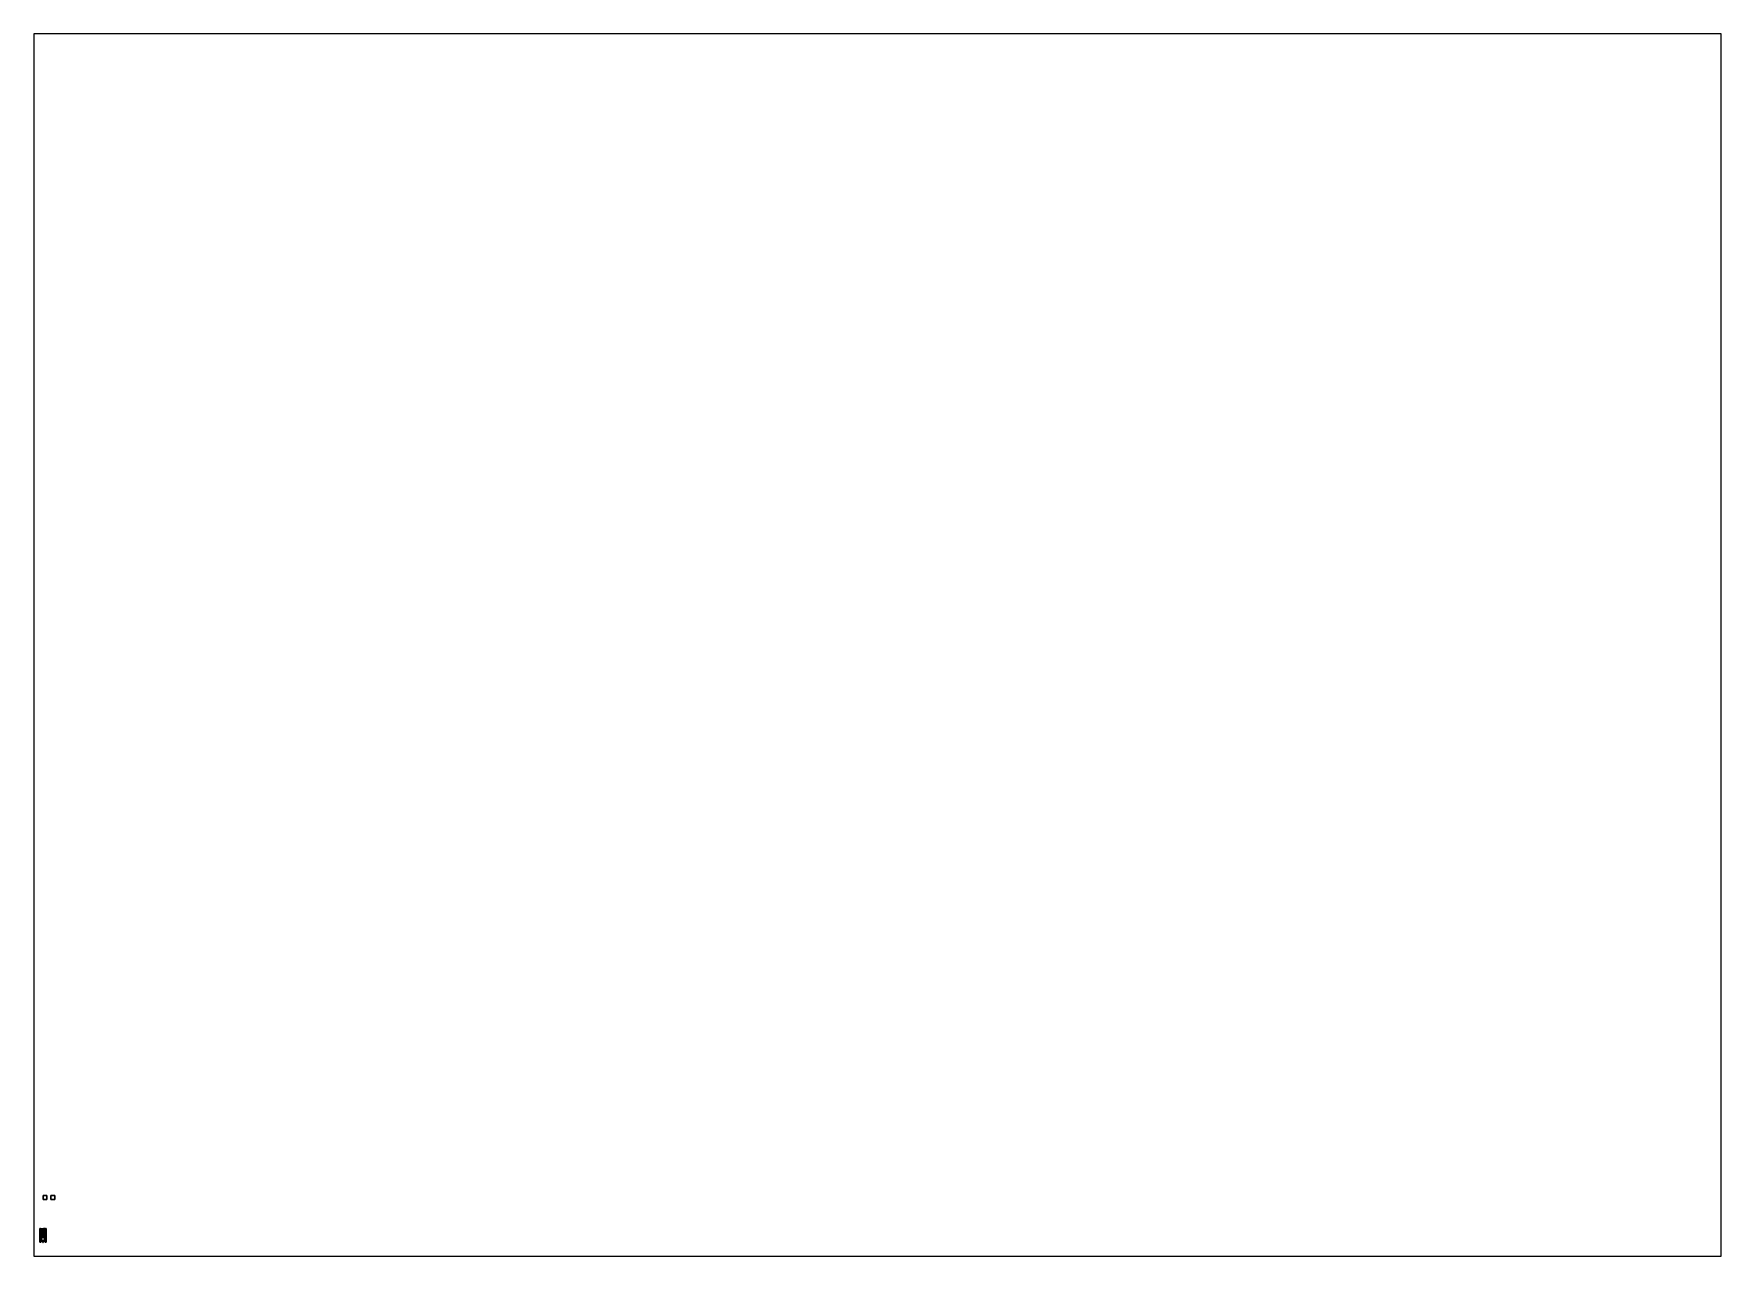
# Paper-space layout 'Layout1' of a CAD drawing. Header units: millimetres. Extents: x 28 to 251, y 20 to 181.
# The model-space entities are those that its viewports show. They can reach past a viewport. Long polylines and large blocks are cut down to what shows.
import ezdxf

# ---------------------------------------------------------------- set-up
doc = ezdxf.new("R2010")
doc.units = ezdxf.units.MM
for name, color, linetype in [('barrel', 1, 'Continuous'), ('sleeve', 5, 'Continuous'), ('tracks', 3, 'Continuous'), ('turret', 2, 'Continuous'), ('wheels', 2, 'Continuous')]:
    doc.layers.add(name, color=color, linetype=linetype)

msp = doc.modelspace()

# ---------------------------------------------------------------- linework, layer by layer
for points in [[(1, 10, -1.47), (1, 10, -2.47), (0, 10, -2.47), (0, 10, -1.47)], [(1, 10, -2.47), (1, 9, -2.47), (0, 9, -2.47), (0, 10, -2.47)], [(0, 10, -2.47), (0, 9, -2.47), (0, 9, -1.47), (0, 10, -1.47)], [(0, 10, -1.47), (0, 9, -1.47), (1, 9, -1.47), (1, 10, -1.47)], [(0, 9, -1.47), (0, 9, -2.47), (1, 9, -2.47), (1, 9, -1.47)], [(1, 9, -1.47), (1, 9, -2.47), (1, 10, -2.47), (1, 10, -1.47)], [(3, 10, -2.47), (3, 9, -2.47), (2, 9, -2.47), (2, 10, -2.47)], [(2, 10, -2.47), (2, 9, -2.47), (3, 9, -2.47), (3, 10, -2.47)], [(-0.81, 1.64, 0.86), (-0.81, 1.5, 0.89), (-0.56, 1.5, 0.89), (-0.56, 1.64, 0.86)], [(-0.81, 1.64, 0.83), (-0.81, 1.5, 0.85), (-0.81, 1.5, 0.89), (-0.81, 1.64, 0.86)], [(-0.56, 1.64, 0.86), (-0.56, 1.64, 0.83), (-0.81, 1.64, 0.83), (-0.81, 1.64, 0.86)], [(-0.56, 1.64, 0.83), (-0.56, 1.5, 0.85), (-0.81, 1.5, 0.85), (-0.81, 1.64, 0.83)], [(-0.81, 1.5, 0.89), (-0.81, 1.16, 0.87), (-0.56, 1.16, 0.87), (-0.56, 1.5, 0.89)], [(-0.81, 1.5, 0.85), (-0.81, 1.16, 0.84), (-0.81, 1.16, 0.87), (-0.81, 1.5, 0.89)], [(-0.56, 1.5, 0.85), (-0.56, 1.16, 0.84), (-0.81, 1.16, 0.84), (-0.81, 1.5, 0.85)], [(-0.56, 1.16, 0.84), (-0.56, -1.57, 0.71), (-0.81, -1.57, 0.71), (-0.81, 1.16, 0.84)], [(-0.81, 1.16, 0.84), (-0.81, -1.57, 0.71), (-0.81, -1.57, 0.74), (-0.81, 1.16, 0.87)], [(-0.81, 1.16, 0.87), (-0.81, 0.55, 0.84), (-0.56, 0.79, 0.85), (-0.56, 1.16, 0.87)], [(-0.56, 0.79, 0.85), (-0.81, 0.55, 0.84), (-0.81, 0.55, 1.22), (-0.56, 0.79, 1.33)], [(-0.81, 0.55, 1.22), (-0.81, -0.3, 1.22), (-0.56, -0.47, 1.33), (-0.56, 0.79, 1.33)], [(-0.81, 0.55, 0.84), (-0.81, -0.3, 0.8), (-0.81, -0.3, 1.22), (-0.81, 0.55, 1.22)], [(-0.7, 0.54, 1.38), (-0.7, 0.49, 1.38), (-0.72, 0.49, 1.33), (-0.72, 0.54, 1.33)], [(-0.72, 0.54, 1.33), (-0.72, 0.49, 1.33), (-0.7, 0.49, 1.38), (-0.7, 0.54, 1.38)], [(-0.72, 0.54, 1.25), (-0.72, 0.49, 1.25), (-0.72, 0.49, 1.33), (-0.72, 0.54, 1.33)], [(-0.72, 0.54, 1.33), (-0.72, 0.49, 1.33), (-0.72, 0.49, 1.25), (-0.72, 0.54, 1.25)], [(-0.69, 0.86, 0.94), (-0.71, 0.86, 0.91), (-0.71, 0.79, 0.91), (-0.69, 0.79, 0.94)], [(-0.71, 0.86, 0.91), (-0.69, 0.86, 0.88), (-0.69, 0.79, 0.88), (-0.71, 0.79, 0.91)], [(-0.63, 0.86, 0.91), (-0.71, 0.86, 0.91), (-0.69, 0.86, 0.94), (-0.65, 0.86, 0.94)], [(-0.65, 0.86, 0.88), (-0.69, 0.86, 0.88), (-0.71, 0.86, 0.91), (-0.63, 0.86, 0.91)], [(-0.65, 0.79, 0.94), (-0.69, 0.79, 0.94), (-0.71, 0.79, 0.91), (-0.63, 0.79, 0.91)], [(-0.63, 0.79, 0.91), (-0.71, 0.79, 0.91), (-0.69, 0.79, 0.88), (-0.65, 0.79, 0.88)], [(-0.63, 0.55, 1.33), (-0.71, 0.55, 1.33), (-0.69, 0.55, 1.36), (-0.65, 0.55, 1.36)], [(-0.69, 0.55, 1.36), (-0.71, 0.55, 1.33), (-0.71, 0.48, 1.33), (-0.69, 0.48, 1.36)], [(-0.65, 0.55, 1.3), (-0.69, 0.55, 1.3), (-0.71, 0.55, 1.33), (-0.63, 0.55, 1.33)], [(-0.71, 0.55, 1.33), (-0.69, 0.55, 1.3), (-0.69, 0.48, 1.3), (-0.71, 0.48, 1.33)], [(-0.65, 0.48, 1.36), (-0.69, 0.48, 1.36), (-0.71, 0.48, 1.33), (-0.63, 0.48, 1.33)], [(-0.63, 0.48, 1.33), (-0.71, 0.48, 1.33), (-0.69, 0.48, 1.3), (-0.65, 0.48, 1.3)], [(-0.7, 0.54, 1.38), (-0.7, 0.49, 1.38), (-0.64, 0.49, 1.38), (-0.64, 0.54, 1.38)], [(-0.64, 0.54, 1.38), (-0.64, 0.49, 1.38), (-0.7, 0.49, 1.38), (-0.7, 0.54, 1.38)], [(-0.68, 1.16, 0.86), (-0.69, 1.15, 0.86), (-0.56, 0.78, 1.02), (-0.56, 0.79, 1.03)], [(-0.69, 1.15, 0.86), (-0.68, 1.14, 0.86), (-0.56, 0.79, 1.01), (-0.56, 0.78, 1.02)], [(-0.65, 0.86, 0.94), (-0.69, 0.86, 0.94), (-0.69, 0.79, 0.94), (-0.65, 0.79, 0.94)], [(-0.69, 0.86, 0.88), (-0.65, 0.86, 0.88), (-0.65, 0.79, 0.88), (-0.69, 0.79, 0.88)], [(-0.69, 0.55, 1.3), (-0.65, 0.55, 1.3), (-0.65, 0.48, 1.3), (-0.69, 0.48, 1.3)], [(-0.65, 0.55, 1.36), (-0.69, 0.55, 1.36), (-0.69, 0.48, 1.36), (-0.65, 0.48, 1.36)], [(-0.67, 1.15, 0.86), (-0.68, 1.16, 0.86), (-0.56, 0.79, 1.03), (-0.56, 0.8, 1.02)], [(-0.68, 1.14, 0.86), (-0.67, 1.15, 0.86), (-0.56, 0.8, 1.02), (-0.56, 0.79, 1.01)], [(-0.63, 0.86, 0.91), (-0.65, 0.86, 0.94), (-0.65, 0.79, 0.94), (-0.63, 0.79, 0.91)], [(-0.65, 0.86, 0.88), (-0.63, 0.86, 0.91), (-0.63, 0.79, 0.91), (-0.65, 0.79, 0.88)], [(-0.63, 0.55, 1.33), (-0.65, 0.55, 1.36), (-0.65, 0.48, 1.36), (-0.63, 0.48, 1.33)], [(-0.65, 0.55, 1.3), (-0.63, 0.55, 1.33), (-0.63, 0.48, 1.33), (-0.65, 0.48, 1.3)], [(-0.64, 0.91, 0.21), (-0.64, 0.63, 0.27), (-0.64, 0.62, 0.44), (-0.64, 0.91, 0.29)], [(-0.64, 0.91, 0.29), (-0.64, 0.62, 0.44), (-0.56, 0.62, 0.44), (-0.56, 0.91, 0.29)], [(-0.56, 0.91, 0.29), (-0.56, 0.91, 0.21), (-0.64, 0.91, 0.21), (-0.64, 0.91, 0.29)], [(-0.56, 0.91, 0.21), (-0.56, 0.63, 0.27), (-0.64, 0.63, 0.27), (-0.64, 0.91, 0.21)], [(-0.64, 0.63, 0.27), (-0.64, 0.58, 0.26), (-0.64, 0.58, 0.44), (-0.64, 0.62, 0.44)], [(-0.56, 0.63, 0.27), (-0.56, 0.58, 0.26), (-0.64, 0.58, 0.26), (-0.64, 0.63, 0.27)], [(-0.56, 0.54, 0.44), (-0.56, 0.62, 0.44), (-0.64, 0.62, 0.44), (-0.64, 0.54, 0.44)], [(-0.64, 0.58, 0.44), (-0.64, 0.58, 0.26), (-0.64, 0.53, 0.27), (-0.64, 0.54, 0.44)], [(-0.64, 0.53, 0.27), (-0.64, 0.58, 0.26), (-0.56, 0.58, 0.26), (-0.56, 0.53, 0.27)], [(-0.64, 0.54, 0.44), (-0.64, 0.53, 0.27), (-0.64, 0.25, 0.21), (-0.64, 0.25, 0.29)], [(-0.56, 0.25, 0.29), (-0.56, 0.54, 0.44), (-0.64, 0.54, 0.44), (-0.64, 0.25, 0.29)], [(-0.64, 0.54, 1.38), (-0.64, 0.49, 1.38), (-0.62, 0.49, 1.33), (-0.62, 0.54, 1.33)], [(-0.62, 0.54, 1.33), (-0.62, 0.49, 1.33), (-0.64, 0.49, 1.38), (-0.64, 0.54, 1.38)], [(-0.64, 0.25, 0.21), (-0.64, 0.53, 0.27), (-0.56, 0.53, 0.27), (-0.56, 0.25, 0.21)], [(-0.64, 0.25, 0.29), (-0.64, 0.25, 0.21), (-0.56, 0.25, 0.21), (-0.56, 0.25, 0.29)], [(-0.62, 0.54, 1.33), (-0.62, 0.49, 1.33), (-0.62, 0.49, 1.3), (-0.62, 0.54, 1.3)], [(-0.62, 0.54, 1.3), (-0.62, 0.49, 1.3), (-0.62, 0.49, 1.33), (-0.62, 0.54, 1.33)], [(-0.56, 1.5, 0.89), (-0.56, 1.5, 0.85), (-0.56, 1.64, 0.83), (-0.56, 1.64, 0.86)], [(-0.56, 1.6, 0.74), (-0.56, 1.25, 0.84), (-0.56, 1.5, 0.85), (-0.56, 1.64, 0.83)], [(-0.56, 1.64, 0.83), (-0.56, 1.5, 0.85), (-0.56, 1.25, 0.84), (-0.56, 1.6, 0.74)], [(-0.56, 1.53, 0.56), (-0.56, 0.97, 0.3), (-0.56, -1.57, 0.3), (-0.56, 1.6, 0.74)], [(0.56, 1.6, 0.74), (0.56, 1.53, 0.56), (-0.56, 1.53, 0.56), (-0.56, 1.6, 0.74)], [(-0.56, 1.6, 0.74), (-0.56, -1.57, 0.3), (-0.56, -1.57, 0.74), (-0.56, 1.16, 0.87)], [(0.56, 1.16, 0.87), (0.56, 1.6, 0.74), (-0.56, 1.6, 0.74), (-0.56, 1.16, 0.87)], [(0.56, 1.53, 0.56), (0.56, 0.97, 0.3), (-0.56, 0.97, 0.3), (-0.56, 1.53, 0.56)], [(-0.56, 1.16, 0.87), (-0.56, 1.25, 0.84), (-0.56, 1.5, 0.85), (-0.56, 1.5, 0.89)], [(0, 0.79, 0.98), (0, 1.16, 0.87), (-0.56, 1.16, 0.87), (-0.56, 0.79, 0.98)], [(-0.56, 0.79, 0.98), (-0.56, 1.16, 0.87), (-0.56, 1.16, 0.87), (-0.56, 0.79, 0.85)], [(-0.56, -1.57, 0.3), (-0.56, 0.97, 0.3), (0.56, 0.97, 0.3), (0.56, -1.57, 0.3)], [(-0.56, 0.89, 0.3), (-0.56, 0.63, 0.27), (-0.56, 0.91, 0.21), (-0.56, 0.91, 0.29)], [(-0.56, 0.58, 0.3), (-0.56, 0.63, 0.27), (-0.56, 0.63, 0.27), (-0.56, 0.89, 0.3)], [(-0.56, 0.79, 1.33), (-0.56, -0.47, 1.33), (0.56, -0.47, 1.33), (0.56, 0.79, 1.33)], [(0, 0.79, 1.33), (0, 0.79, 0.98), (-0.56, 0.79, 0.98), (-0.56, 0.79, 1.33)], [(-0.56, 0.58, 0.3), (-0.56, 0.53, 0.27), (-0.56, 0.58, 0.26), (-0.56, 0.63, 0.27)], [(-0.56, 0.53, 0.27), (-0.56, 0.58, 0.3), (-0.56, 0.58, 0.3), (-0.56, 0.27, 0.3)], [(-0.56, 0.25, 0.21), (-0.56, 0.53, 0.27), (-0.56, 0.27, 0.3), (-0.56, 0.25, 0.29)], [(0.56, 0.48, 1.33), (0.56, 0.48, 1.33), (-0.56, 0.48, 1.33)], [(0.56, 1.03, 0.91), (0.56, 1.16, 0.87), (0, 1.16, 0.87), (0, 1.03, 0.91)], [(0, 1.03, 1.14), (0, 0.83, 1.31), (0.28, 0.88, 1.27), (0.16, 1.03, 1.14)], [(0, 1.03, 0.91), (0, 1.03, 1.14), (0.16, 1.03, 1.14), (0.14, 1.03, 1.08)], [(0, 0.79, 0.98), (0, 0.79, 1.33), (0, 1.03, 1.14), (0, 1.03, 0.91)], [(0, 0.79, 1.33), (0, 0.83, 1.31), (0, 0.83, 1.31), (0, 1.03, 1.14)], [(0, 1.03, 0.91), (0.14, 1.03, 1.08), (0.14, 1.03, 1.08), (0.18, 1.03, 0.98)], [(0, 1.03, 0.91), (0.18, 1.03, 0.98), (0.18, 1.03, 0.98), (0.28, 1.03, 0.94)], [(0, 1.03, 0.91), (0.28, 1.03, 0.94), (0.28, 1.03, 0.94), (0.56, 1.03, 0.91)], [(0.28, 0.88, 1.27), (0, 0.83, 1.31), (0.56, 0.83, 1.31), (0.28, 0.88, 1.27)], [(0, 0.83, 1.31), (0, 0.79, 1.33), (0.56, 0.79, 1.33), (0.56, 0.83, 1.31)], [(0.22, 1.09, 1.14), (0.19, 1.09, 1.08), (0.14, 1.03, 1.08), (0.18, 1.03, 1.18)], [(0.19, 1.09, 1.08), (0.22, 1.09, 1.02), (0.18, 1.03, 0.98), (0.14, 1.03, 1.08)], [(0.18, 1.03, 1.18), (0.16, 1.03, 1.14), (0.28, 0.88, 1.27)], [(0.28, 1.09, 1.17), (0.22, 1.09, 1.14), (0.18, 1.03, 1.18), (0.28, 1.03, 1.22)], [(0.22, 1.09, 1.02), (0.28, 1.09, 0.99), (0.28, 1.03, 0.94), (0.18, 1.03, 0.98)], [(0.28, 1.03, 1.22), (0.18, 1.03, 1.18), (0.28, 0.88, 1.27)], [(0.34, 1.09, 1.02), (0.19, 1.09, 1.08), (0.22, 1.09, 1.14), (0.37, 1.09, 1.08)], [(0.28, 1.09, 0.99), (0.22, 1.09, 1.02), (0.19, 1.09, 1.08), (0.34, 1.09, 1.02)], [(0.37, 1.09, 1.08), (0.22, 1.09, 1.14), (0.28, 1.09, 1.17), (0.34, 1.09, 1.14)], [(0.34, 1.09, 1.14), (0.28, 1.09, 1.17), (0.28, 1.03, 1.22), (0.38, 1.03, 1.18)], [(0.28, 1.09, 0.99), (0.34, 1.09, 1.02), (0.38, 1.03, 0.98), (0.28, 1.03, 0.94)], [(0.38, 1.03, 1.18), (0.28, 1.03, 1.22), (0.28, 0.88, 1.27)], [(0.4, 1.03, 1.14), (0.38, 1.03, 1.18), (0.28, 0.88, 1.27)], [(0.4, 1.03, 1.14), (0.28, 0.88, 1.27), (0.56, 0.83, 1.31), (0.56, 1.03, 1.14)], [(0.28, 1.03, 0.94), (0.38, 1.03, 0.98), (0.38, 1.03, 0.98), (0.56, 1.03, 0.91)], [(0.37, 1.09, 1.08), (0.34, 1.09, 1.14), (0.38, 1.03, 1.18), (0.42, 1.03, 1.08)], [(0.34, 1.09, 1.02), (0.37, 1.09, 1.08), (0.42, 1.03, 1.08), (0.38, 1.03, 0.98)], [(0.38, 1.03, 0.98), (0.42, 1.03, 1.08), (0.42, 1.03, 1.08), (0.56, 1.03, 0.91)], [(0.42, 1.03, 1.08), (0.4, 1.03, 1.14), (0.56, 1.03, 1.14), (0.56, 1.03, 0.91)], [(0.56, 1.64, 0.83), (0.56, 1.5, 0.85), (0.56, 1.5, 0.89), (0.56, 1.64, 0.86)], [(0.56, 1.64, 0.86), (0.56, 1.5, 0.89), (0.81, 1.5, 0.89), (0.81, 1.64, 0.86)], [(0.81, 1.64, 0.83), (0.81, 1.5, 0.85), (0.56, 1.5, 0.85), (0.56, 1.64, 0.83)], [(0.81, 1.64, 0.86), (0.81, 1.64, 0.83), (0.56, 1.64, 0.83), (0.56, 1.64, 0.86)], [(0.56, 1.6, 0.74), (0.56, 1.25, 0.84), (0.56, 1.5, 0.85), (0.56, 1.64, 0.83)], [(0.56, 1.64, 0.83), (0.56, 1.5, 0.85), (0.56, 1.25, 0.84), (0.56, 1.6, 0.74)], [(0.56, -1.57, 0.3), (0.56, 0.97, 0.3), (0.56, 1.53, 0.56), (0.56, 1.6, 0.74)], [(0.56, -1.57, 0.74), (0.56, -1.57, 0.3), (0.56, 1.6, 0.74), (0.56, 1.16, 0.87)], [(0.56, 1.5, 0.85), (0.56, 1.25, 0.84), (0.56, 1.16, 0.87), (0.56, 1.5, 0.89)], [(0.56, 1.5, 0.89), (0.56, 1.16, 0.87), (0.81, 1.16, 0.87), (0.81, 1.5, 0.89)], [(0.81, 1.5, 0.85), (0.81, 1.16, 0.84), (0.56, 1.16, 0.84), (0.56, 1.5, 0.85)], [(0.56, 0.79, 0.85), (0.56, 0.79, 0.85), (0.56, 1.16, 0.87), (0.56, 1.03, 0.91)], [(0.81, 1.16, 0.84), (0.81, -1.57, 0.71), (0.56, -1.57, 0.71), (0.56, 1.16, 0.84)], [(0.56, 1.16, 0.87), (0.56, 0.79, 0.85), (0.81, 0.55, 0.84), (0.81, 1.16, 0.87)], [(0.69, 1.15, 0.86), (0.68, 1.16, 0.86), (0.56, 0.79, 1.03), (0.56, 0.78, 1.02)], [(0.68, 1.16, 0.86), (0.67, 1.15, 0.86), (0.56, 0.8, 1.02), (0.56, 0.79, 1.03)], [(0.67, 1.15, 0.86), (0.68, 1.14, 0.86), (0.56, 0.79, 1.01), (0.56, 0.8, 1.02)], [(0.68, 1.14, 0.86), (0.69, 1.15, 0.86), (0.56, 0.78, 1.02), (0.56, 0.79, 1.01)], [(0.56, 1.03, 0.91), (0.56, 1.03, 1.14), (0.56, 0.79, 1.33), (0.56, 0.79, 0.85)], [(0.56, 1.03, 1.14), (0.56, 0.83, 1.31), (0.56, 0.83, 1.31), (0.56, 0.79, 1.33)], [(0.56, 0.91, 0.21), (0.56, 0.63, 0.27), (0.56, 0.89, 0.3), (0.56, 0.91, 0.29)], [(0.56, 0.91, 0.29), (0.56, 0.62, 0.44), (0.64, 0.62, 0.44), (0.64, 0.91, 0.29)], [(0.64, 0.91, 0.29), (0.64, 0.91, 0.21), (0.56, 0.91, 0.21), (0.56, 0.91, 0.29)], [(0.64, 0.91, 0.21), (0.64, 0.63, 0.27), (0.56, 0.63, 0.27), (0.56, 0.91, 0.21)], [(0.56, 0.63, 0.27), (0.56, 0.58, 0.3), (0.56, 0.58, 0.3), (0.56, 0.89, 0.3)], [(0.81, 0.55, 1.22), (0.81, 0.55, 0.84), (0.56, 0.79, 0.85), (0.56, 0.79, 1.33)], [(0.56, -0.47, 1.33), (0.81, -0.3, 1.22), (0.81, 0.55, 1.22), (0.56, 0.79, 1.33)], [(0.64, 0.63, 0.27), (0.64, 0.58, 0.26), (0.56, 0.58, 0.26), (0.56, 0.63, 0.27)], [(0.56, 0.58, 0.3), (0.56, 0.63, 0.27), (0.56, 0.58, 0.26), (0.56, 0.53, 0.27)], [(0.56, 0.62, 0.44), (0.56, 0.54, 0.44), (0.64, 0.54, 0.44), (0.64, 0.62, 0.44)], [(0.56, 0.53, 0.27), (0.56, 0.58, 0.26), (0.64, 0.58, 0.26), (0.64, 0.53, 0.27)], [(0.56, 0.58, 0.3), (0.56, 0.53, 0.27), (0.56, 0.53, 0.27), (0.56, 0.27, 0.3)], [(0.64, 0.25, 0.29), (0.64, 0.54, 0.44), (0.56, 0.54, 0.44), (0.56, 0.25, 0.29)], [(0.56, 0.27, 0.3), (0.56, 0.53, 0.27), (0.56, 0.25, 0.21), (0.56, 0.25, 0.29)], [(0.56, 0.25, 0.21), (0.56, 0.53, 0.27), (0.64, 0.53, 0.27), (0.64, 0.25, 0.21)], [(0.56, 0.25, 0.29), (0.56, 0.25, 0.21), (0.64, 0.25, 0.21), (0.64, 0.25, 0.29)], [(0.62, 0.54, 1.3), (0.62, 0.49, 1.3), (0.62, 0.49, 1.33), (0.62, 0.54, 1.33)], [(0.62, 0.54, 1.33), (0.62, 0.49, 1.33), (0.62, 0.49, 1.3), (0.62, 0.54, 1.3)], [(0.62, 0.54, 1.33), (0.62, 0.49, 1.33), (0.64, 0.49, 1.38), (0.64, 0.54, 1.38)], [(0.64, 0.54, 1.38), (0.64, 0.49, 1.38), (0.62, 0.49, 1.33), (0.62, 0.54, 1.33)], [(0.65, 0.55, 1.36), (0.63, 0.55, 1.33), (0.63, 0.48, 1.33), (0.65, 0.48, 1.36)], [(0.71, 0.55, 1.33), (0.63, 0.55, 1.33), (0.65, 0.55, 1.36), (0.69, 0.55, 1.36)], [(0.63, 0.55, 1.33), (0.65, 0.55, 1.3), (0.65, 0.48, 1.3), (0.63, 0.48, 1.33)], [(0.69, 0.55, 1.3), (0.65, 0.55, 1.3), (0.63, 0.55, 1.33), (0.71, 0.55, 1.33)], [(0.69, 0.48, 1.36), (0.65, 0.48, 1.36), (0.63, 0.48, 1.33), (0.71, 0.48, 1.33)], [(0.71, 0.48, 1.33), (0.63, 0.48, 1.33), (0.65, 0.48, 1.3), (0.69, 0.48, 1.3)], [(0.64, 0.62, 0.44), (0.64, 0.63, 0.27), (0.64, 0.91, 0.21), (0.64, 0.91, 0.29)], [(0.64, 0.58, 0.44), (0.64, 0.58, 0.26), (0.64, 0.63, 0.27), (0.64, 0.62, 0.44)], [(0.64, 0.53, 0.27), (0.64, 0.58, 0.26), (0.64, 0.58, 0.44), (0.64, 0.54, 0.44)], [(0.64, 0.25, 0.21), (0.64, 0.53, 0.27), (0.64, 0.54, 0.44), (0.64, 0.25, 0.29)], [(0.64, 0.54, 1.38), (0.64, 0.49, 1.38), (0.7, 0.49, 1.38), (0.7, 0.54, 1.38)], [(0.7, 0.54, 1.38), (0.7, 0.49, 1.38), (0.64, 0.49, 1.38), (0.64, 0.54, 1.38)], [(0.65, 0.55, 1.3), (0.69, 0.55, 1.3), (0.69, 0.48, 1.3), (0.65, 0.48, 1.3)], [(0.69, 0.55, 1.36), (0.65, 0.55, 1.36), (0.65, 0.48, 1.36), (0.69, 0.48, 1.36)], [(0.71, 0.55, 1.33), (0.69, 0.55, 1.36), (0.69, 0.48, 1.36), (0.71, 0.48, 1.33)], [(0.69, 0.55, 1.3), (0.71, 0.55, 1.33), (0.71, 0.48, 1.33), (0.69, 0.48, 1.3)], [(0.7, 0.54, 1.38), (0.7, 0.49, 1.38), (0.72, 0.49, 1.33), (0.72, 0.54, 1.33)], [(0.72, 0.54, 1.33), (0.72, 0.49, 1.33), (0.7, 0.49, 1.38), (0.7, 0.54, 1.38)], [(0.72, 0.54, 1.25), (0.72, 0.49, 1.25), (0.72, 0.49, 1.33), (0.72, 0.54, 1.33)], [(0.72, 0.54, 1.33), (0.72, 0.49, 1.33), (0.72, 0.49, 1.25), (0.72, 0.54, 1.25)], [(0.81, 1.5, 0.89), (0.81, 1.5, 0.85), (0.81, 1.64, 0.83), (0.81, 1.64, 0.86)], [(0.81, 1.16, 0.87), (0.81, 1.16, 0.84), (0.81, 1.5, 0.85), (0.81, 1.5, 0.89)], [(0.81, -1.57, 0.74), (0.81, -1.57, 0.71), (0.81, 1.16, 0.84), (0.81, 1.16, 0.87)], [(0.81, -0.3, 1.22), (0.81, -0.3, 0.8), (0.81, 0.55, 0.84), (0.81, 0.55, 1.22)], [(-0.81, -0.3, 0.8), (-0.56, -0.52, 0.79), (-0.56, -0.52, 1.14), (-0.81, -0.3, 1.22)], [(-0.81, -0.3, 0.8), (-0.81, -1.57, 0.74), (-0.56, -1.57, 0.74), (-0.56, -0.52, 0.79)], [(-0.81, -1.57, 0.74), (-0.81, -1.69, 0.71), (-0.56, -1.69, 0.71), (-0.56, -1.57, 0.74)], [(-0.81, -1.57, 0.71), (-0.81, -1.69, 0.68), (-0.81, -1.69, 0.71), (-0.81, -1.57, 0.74)], [(-0.56, -1.57, 0.71), (-0.56, -1.69, 0.68), (-0.81, -1.69, 0.68), (-0.81, -1.57, 0.71)], [(-0.81, -1.69, 0.71), (-0.81, -1.69, 0.68), (-0.56, -1.69, 0.68), (-0.56, -1.69, 0.71)], [(-0.7, -0.85, 1.07), (-0.7, -1.35, 1.07), (-0.76, -1.35, 0.98), (-0.76, -0.85, 0.98)], [(-0.76, -0.85, 0.98), (-0.76, -1.35, 0.98), (-0.7, -1.35, 1.07), (-0.7, -0.85, 1.07)], [(-0.71, -0.87, 1), (-0.73, -0.87, 0.96), (-0.73, -1.32, 0.96), (-0.71, -1.32, 1)], [(-0.73, -0.87, 0.96), (-0.71, -0.87, 0.92), (-0.71, -1.32, 0.92), (-0.73, -1.32, 0.96)], [(-0.67, -0.87, 1.02), (-0.71, -0.87, 0.92), (-0.73, -0.87, 0.96), (-0.71, -0.87, 1)], [(-0.67, -1.32, 0.9), (-0.71, -1.32, 1), (-0.73, -1.32, 0.96), (-0.71, -1.32, 0.92)], [(-0.67, -1.42, 0.99), (-0.7, -1.42, 0.96), (-0.72, -1.52, 0.94), (-0.69, -1.52, 0.97)], [(-0.7, -1.42, 0.96), (-0.67, -1.42, 0.93), (-0.69, -1.52, 0.91), (-0.72, -1.52, 0.94)], [(-0.69, -1.52, 0.97), (-0.72, -1.52, 0.94), (-0.69, -1.52, 0.91), (-0.66, -1.52, 0.94)], [(-0.67, -0.87, 1.02), (-0.71, -0.87, 1), (-0.71, -1.32, 1), (-0.67, -1.32, 1.02)], [(-0.71, -0.87, 0.92), (-0.67, -0.87, 0.9), (-0.67, -1.32, 0.9), (-0.71, -1.32, 0.92)], [(-0.63, -0.87, 1), (-0.67, -0.87, 0.9), (-0.71, -0.87, 0.92), (-0.67, -0.87, 1.02)], [(-0.63, -1.32, 0.92), (-0.67, -1.32, 1.02), (-0.71, -1.32, 1), (-0.67, -1.32, 0.9)], [(-0.5, -0.74, 0.99), (-0.52, -0.71, 0.96), (-0.7, -0.71, 0.96), (-0.67, -0.74, 0.99)], [(-0.52, -0.71, 0.96), (-0.54, -0.74, 0.93), (-0.67, -0.74, 0.93), (-0.7, -0.71, 0.96)], [(-0.67, -0.74, 0.99), (-0.7, -0.71, 0.96), (-0.7, -0.87, 0.96), (-0.67, -0.87, 0.99)], [(-0.7, -0.71, 0.96), (-0.67, -0.74, 0.93), (-0.67, -0.87, 0.93), (-0.7, -0.87, 0.96)], [(-0.7, -0.85, 1.07), (-0.7, -1.35, 1.07), (-0.64, -1.35, 1.07), (-0.64, -0.85, 1.07)], [(-0.64, -0.85, 1.07), (-0.64, -1.35, 1.07), (-0.7, -1.35, 1.07), (-0.7, -0.85, 1.07)], [(-0.67, -1.32, 0.99), (-0.7, -1.32, 0.96), (-0.7, -1.42, 0.96), (-0.67, -1.42, 0.99)], [(-0.7, -1.32, 0.96), (-0.67, -1.32, 0.93), (-0.67, -1.42, 0.93), (-0.7, -1.42, 0.96)], [(-0.64, -1.42, 0.96), (-0.67, -1.42, 0.99), (-0.69, -1.52, 0.97), (-0.66, -1.52, 0.94)], [(-0.67, -1.42, 0.93), (-0.64, -1.42, 0.96), (-0.66, -1.52, 0.94), (-0.69, -1.52, 0.91)], [(-0.52, -0.77, 0.96), (-0.5, -0.74, 0.99), (-0.67, -0.74, 0.99), (-0.64, -0.77, 0.96)], [(-0.54, -0.74, 0.93), (-0.52, -0.77, 0.96), (-0.64, -0.77, 0.96), (-0.67, -0.74, 0.93)], [(-0.64, -0.77, 0.96), (-0.67, -0.74, 0.99), (-0.67, -0.87, 0.99), (-0.64, -0.87, 0.96)], [(-0.67, -0.74, 0.93), (-0.64, -0.77, 0.96), (-0.64, -0.87, 0.96), (-0.67, -0.87, 0.93)], [(-0.63, -0.87, 1), (-0.67, -0.87, 1.02), (-0.67, -1.32, 1.02), (-0.63, -1.32, 1)], [(-0.67, -0.87, 0.9), (-0.63, -0.87, 0.92), (-0.63, -1.32, 0.92), (-0.67, -1.32, 0.9)], [(-0.61, -0.87, 0.96), (-0.63, -0.87, 0.92), (-0.67, -0.87, 0.9), (-0.63, -0.87, 1)], [(-0.64, -1.32, 0.96), (-0.67, -1.32, 0.99), (-0.67, -1.42, 0.99), (-0.64, -1.42, 0.96)], [(-0.67, -1.32, 0.93), (-0.64, -1.32, 0.96), (-0.64, -1.42, 0.96), (-0.67, -1.42, 0.93)], [(-0.61, -1.32, 0.96), (-0.63, -1.32, 1), (-0.67, -1.32, 1.02), (-0.63, -1.32, 0.92)], [(-0.64, -0.36, 0.29), (-0.64, -0.65, 0.44), (-0.56, -0.65, 0.44), (-0.56, -0.36, 0.29)], [(-0.64, -0.36, 0.21), (-0.64, -0.64, 0.27), (-0.64, -0.65, 0.44), (-0.64, -0.36, 0.29)], [(-0.56, -0.36, 0.21), (-0.56, -0.64, 0.27), (-0.64, -0.64, 0.27), (-0.64, -0.36, 0.21)], [(-0.56, -0.36, 0.29), (-0.56, -0.36, 0.21), (-0.64, -0.36, 0.21), (-0.64, -0.36, 0.29)], [(-0.64, -0.64, 0.27), (-0.64, -0.69, 0.26), (-0.64, -0.69, 0.44), (-0.64, -0.65, 0.44)], [(-0.56, -0.64, 0.27), (-0.56, -0.69, 0.26), (-0.64, -0.69, 0.26), (-0.64, -0.64, 0.27)], [(-0.56, -0.73, 0.44), (-0.56, -0.65, 0.44), (-0.64, -0.65, 0.44), (-0.64, -0.73, 0.44)], [(-0.64, -0.69, 0.44), (-0.64, -0.69, 0.26), (-0.64, -0.74, 0.27), (-0.64, -0.73, 0.44)], [(-0.64, -0.74, 0.27), (-0.64, -0.69, 0.26), (-0.56, -0.69, 0.26), (-0.56, -0.74, 0.27)], [(-0.56, -1.02, 0.29), (-0.56, -0.73, 0.44), (-0.64, -0.73, 0.44), (-0.64, -1.02, 0.29)], [(-0.64, -0.73, 0.44), (-0.64, -0.74, 0.27), (-0.64, -1.02, 0.21), (-0.64, -1.02, 0.29)], [(-0.64, -1.02, 0.21), (-0.64, -0.74, 0.27), (-0.56, -0.74, 0.27), (-0.56, -1.02, 0.21)], [(-0.58, -0.85, 0.98), (-0.58, -1.35, 0.98), (-0.64, -1.35, 1.07), (-0.64, -0.85, 1.07)], [(-0.64, -0.85, 1.07), (-0.64, -1.35, 1.07), (-0.58, -1.35, 0.98), (-0.58, -0.85, 0.98)], [(-0.64, -1.02, 0.29), (-0.64, -1.02, 0.21), (-0.56, -1.02, 0.21), (-0.56, -1.02, 0.29)], [(-0.61, -0.87, 0.96), (-0.63, -0.87, 1), (-0.63, -1.32, 1), (-0.61, -1.32, 0.96)], [(-0.63, -0.87, 0.92), (-0.61, -0.87, 0.96), (-0.61, -1.32, 0.96), (-0.63, -1.32, 0.92)], [(-0.56, -0.38, 0.3), (-0.56, -0.64, 0.27), (-0.56, -0.36, 0.21), (-0.56, -0.36, 0.29)], [(-0.56, -0.69, 0.3), (-0.56, -0.64, 0.27), (-0.56, -0.64, 0.27), (-0.56, -0.38, 0.3)], [(-0.56, -0.47, 1.33), (-0.36, -0.5, 1.21), (0.36, -0.5, 1.21), (0.56, -0.47, 1.33)], [(-0.56, -0.47, 1.33), (-0.56, -0.52, 1.14), (-0.41, -0.52, 1.14), (-0.36, -0.5, 1.21)], [(-0.56, -0.52, 0.79), (-0.56, -1.57, 0.74), (-0.56, -1.57, 0.82), (-0.56, -0.52, 0.9)], [(-0.56, -0.52, 0.9), (-0.56, -1.57, 0.82), (-0.56, -1.5, 0.91), (-0.56, -0.52, 0.9)], [(-0.56, -0.52, 0.9), (-0.56, -1.5, 0.91), (-0.36, -1.27, 1.21), (-0.36, -0.52, 1.21)], [(-0.56, -0.52, 1.14), (-0.56, -0.52, 0.79), (0.56, -0.52, 0.79), (0.56, -0.52, 1.14)], [(-0.56, -0.69, 0.3), (-0.56, -0.74, 0.27), (-0.56, -0.69, 0.26), (-0.56, -0.64, 0.27)], [(-0.56, -0.74, 0.27), (-0.56, -0.69, 0.3), (-0.56, -0.69, 0.3), (-0.56, -1, 0.3)], [(-0.56, -1.02, 0.21), (-0.56, -0.74, 0.27), (-0.56, -1, 0.3), (-0.56, -1.02, 0.29)], [(-0.36, -1.27, 1.21), (-0.56, -1.5, 0.91), (0.56, -1.5, 0.91), (0.36, -1.27, 1.21)], [(-0.56, -1.5, 0.91), (-0.56, -1.57, 0.82), (0.56, -1.57, 0.82), (0.56, -1.5, 0.91)], [(-0.56, -1.57, 0.82), (-0.56, -1.57, 0.3), (0.56, -1.57, 0.3), (0.56, -1.57, 0.82)], [(-0.56, -1.69, 0.71), (-0.56, -1.69, 0.68), (-0.56, -1.57, 0.71), (-0.56, -1.57, 0.74)], [(-0.41, -0.52, 1.14), (-0.41, -0.52, 1.14), (-0.36, -0.52, 1.21), (-0.36, -0.5, 1.21)], [(-0.36, -0.5, 1.21), (-0.36, -1.27, 1.21), (0.36, -1.27, 1.21), (0.36, -0.5, 1.21)], [(-0.06, -1.57, 0.61), (-0.06, -1.63, 0.61), (-0.06, -1.63, 0.69), (-0.06, -1.57, 0.69)], [(0.06, -1.57, 0.61), (0.06, -1.63, 0.61), (-0.06, -1.63, 0.61), (-0.06, -1.57, 0.61)], [(-0.06, -1.57, 0.69), (-0.06, -1.63, 0.69), (0.06, -1.63, 0.69), (0.06, -1.57, 0.69)], [(-0.06, -1.63, 0.69), (-0.06, -1.63, 0.61), (0.06, -1.63, 0.61), (0.06, -1.63, 0.69)], [(-0.03, -1.63, 0.63), (-0.03, -1.68, 0.63), (-0.03, -1.68, 0.68), (-0.03, -1.63, 0.68)], [(0.03, -1.63, 0.63), (0.03, -1.68, 0.63), (-0.03, -1.68, 0.63), (-0.03, -1.63, 0.63)], [(-0.03, -1.63, 0.68), (-0.03, -1.68, 0.68), (0.03, -1.68, 0.68), (0.03, -1.63, 0.68)], [(-0.03, -1.68, 0.63), (-0.03, -1.71, 0.59), (-0.03, -1.71, 0.63), (-0.03, -1.68, 0.68)], [(0.03, -1.68, 0.63), (0.03, -1.71, 0.59), (-0.03, -1.71, 0.59), (-0.03, -1.68, 0.63)], [(-0.03, -1.68, 0.68), (-0.03, -1.71, 0.63), (0.03, -1.71, 0.63), (0.03, -1.68, 0.68)], [(-0.03, -1.71, 0.59), (-0.03, -1.75, 0.59), (-0.03, -1.74, 0.63), (-0.03, -1.71, 0.63)], [(0.03, -1.71, 0.59), (0.03, -1.75, 0.59), (-0.03, -1.75, 0.59), (-0.03, -1.71, 0.59)], [(-0.03, -1.71, 0.63), (-0.03, -1.74, 0.63), (0.03, -1.74, 0.63), (0.03, -1.71, 0.63)], [(-0.03, -1.74, 0.63), (-0.03, -1.75, 0.67), (0.03, -1.75, 0.67), (0.03, -1.74, 0.63)], [(-0.03, -1.75, 0.59), (-0.03, -1.78, 0.66), (-0.03, -1.75, 0.67), (-0.03, -1.74, 0.63)], [(-0.03, -1.75, 0.67), (-0.03, -1.78, 0.66), (0.03, -1.78, 0.66), (0.03, -1.75, 0.67)], [(0.03, -1.75, 0.59), (0.03, -1.78, 0.66), (-0.03, -1.78, 0.66), (-0.03, -1.75, 0.59)], [(0.03, -1.68, 0.68), (0.03, -1.68, 0.63), (0.03, -1.63, 0.63), (0.03, -1.63, 0.68)], [(0.03, -1.71, 0.63), (0.03, -1.71, 0.59), (0.03, -1.68, 0.63), (0.03, -1.68, 0.68)], [(0.03, -1.74, 0.63), (0.03, -1.75, 0.59), (0.03, -1.71, 0.59), (0.03, -1.71, 0.63)], [(0.03, -1.75, 0.67), (0.03, -1.78, 0.66), (0.03, -1.75, 0.59), (0.03, -1.74, 0.63)], [(0.06, -1.63, 0.69), (0.06, -1.63, 0.61), (0.06, -1.57, 0.61), (0.06, -1.57, 0.69)], [(0.36, -0.5, 1.21), (0.41, -0.52, 1.14), (0.56, -0.52, 1.14), (0.56, -0.47, 1.33)], [(0.36, -0.52, 1.21), (0.41, -0.52, 1.14), (0.41, -0.52, 1.14), (0.36, -0.5, 1.21)], [(0.36, -1.27, 1.21), (0.56, -1.5, 0.91), (0.56, -0.52, 0.9), (0.36, -0.52, 1.21)], [(0.56, -0.52, 1.14), (0.56, -0.52, 0.79), (0.81, -0.3, 0.8), (0.81, -0.3, 1.22)], [(0.56, -0.52, 1.14), (0.81, -0.3, 1.22), (0.81, -0.3, 1.22), (0.56, -0.47, 1.33)], [(0.56, -0.52, 0.79), (0.56, -1.57, 0.74), (0.81, -1.57, 0.74), (0.81, -0.3, 0.8)], [(0.56, -0.36, 0.21), (0.56, -0.64, 0.27), (0.56, -0.38, 0.3), (0.56, -0.36, 0.29)], [(0.56, -0.36, 0.29), (0.56, -0.65, 0.44), (0.64, -0.65, 0.44), (0.64, -0.36, 0.29)], [(0.64, -0.36, 0.29), (0.64, -0.36, 0.21), (0.56, -0.36, 0.21), (0.56, -0.36, 0.29)], [(0.64, -0.36, 0.21), (0.64, -0.64, 0.27), (0.56, -0.64, 0.27), (0.56, -0.36, 0.21)], [(0.56, -0.64, 0.27), (0.56, -0.69, 0.3), (0.56, -0.69, 0.3), (0.56, -0.38, 0.3)], [(0.56, -1.57, 0.82), (0.56, -1.57, 0.74), (0.56, -0.52, 0.79), (0.56, -0.52, 0.9)], [(0.56, -1.5, 0.91), (0.56, -1.57, 0.82), (0.56, -0.52, 0.9)], [(0.56, -0.69, 0.3), (0.56, -0.64, 0.27), (0.56, -0.69, 0.26), (0.56, -0.74, 0.27)], [(0.64, -0.64, 0.27), (0.64, -0.69, 0.26), (0.56, -0.69, 0.26), (0.56, -0.64, 0.27)], [(0.56, -0.65, 0.44), (0.56, -0.73, 0.44), (0.64, -0.73, 0.44), (0.64, -0.65, 0.44)], [(0.56, -0.69, 0.3), (0.56, -0.74, 0.27), (0.56, -0.74, 0.27), (0.56, -1, 0.3)], [(0.56, -0.74, 0.27), (0.56, -0.69, 0.26), (0.64, -0.69, 0.26), (0.64, -0.74, 0.27)], [(0.64, -1.02, 0.29), (0.64, -0.73, 0.44), (0.56, -0.73, 0.44), (0.56, -1.02, 0.29)], [(0.56, -1, 0.3), (0.56, -0.74, 0.27), (0.56, -1.02, 0.21), (0.56, -1.02, 0.29)], [(0.56, -1.02, 0.21), (0.56, -0.74, 0.27), (0.64, -0.74, 0.27), (0.64, -1.02, 0.21)], [(0.56, -1.02, 0.29), (0.56, -1.02, 0.21), (0.64, -1.02, 0.21), (0.64, -1.02, 0.29)], [(0.56, -1.57, 0.74), (0.56, -1.69, 0.71), (0.81, -1.69, 0.71), (0.81, -1.57, 0.74)], [(0.56, -1.57, 0.71), (0.56, -1.69, 0.68), (0.56, -1.69, 0.71), (0.56, -1.57, 0.74)], [(0.81, -1.57, 0.71), (0.81, -1.69, 0.68), (0.56, -1.69, 0.68), (0.56, -1.57, 0.71)], [(0.56, -1.69, 0.71), (0.56, -1.69, 0.68), (0.81, -1.69, 0.68), (0.81, -1.69, 0.71)], [(0.64, -0.65, 0.44), (0.64, -0.64, 0.27), (0.64, -0.36, 0.21), (0.64, -0.36, 0.29)], [(0.64, -0.69, 0.44), (0.64, -0.69, 0.26), (0.64, -0.64, 0.27), (0.64, -0.65, 0.44)], [(0.64, -0.74, 0.27), (0.64, -0.69, 0.26), (0.64, -0.69, 0.44), (0.64, -0.73, 0.44)], [(0.64, -1.02, 0.21), (0.64, -0.74, 0.27), (0.64, -0.73, 0.44), (0.64, -1.02, 0.29)], [(0.81, -1.69, 0.71), (0.81, -1.69, 0.68), (0.81, -1.57, 0.71), (0.81, -1.57, 0.74)]]:
    msp.add_3dface(points)
at = {"layer": 'barrel'}
for points in [[(-0.02, 0.68, 1.52), (-0.04, 0.68, 1.55), (-0.03, 0.74, 1.55), (-0.01, 0.74, 1.53)], [(-0.04, 0.68, 1.55), (-0.02, 0.68, 1.58), (-0.01, 0.74, 1.57), (-0.03, 0.74, 1.55)], [(-0.02, 0.68, 1.58), (-0.04, 0.68, 1.55), (-0.04, 0.49, 1.55), (-0.02, 0.49, 1.58)], [(-0.04, 0.68, 1.55), (-0.02, 0.68, 1.52), (-0.02, 0.49, 1.52), (-0.04, 0.49, 1.55)], [(-0.01, 0.74, 1.57), (0.01, 0.74, 1.57), (0.03, 0.74, 1.55), (-0.03, 0.74, 1.55)], [(-0.03, 0.74, 1.55), (0.03, 0.74, 1.55), (0.01, 0.74, 1.53), (-0.01, 0.74, 1.53)], [(0.02, 0.68, 1.52), (-0.02, 0.68, 1.52), (-0.01, 0.74, 1.53), (0.01, 0.74, 1.53)], [(-0.02, 0.68, 1.58), (0.02, 0.68, 1.58), (0.01, 0.74, 1.57), (-0.01, 0.74, 1.57)], [(0.02, 0.68, 1.58), (-0.02, 0.68, 1.58), (-0.02, 0.49, 1.58), (0.02, 0.49, 1.58)], [(-0.02, 0.68, 1.52), (0.02, 0.68, 1.52), (0.02, 0.49, 1.52), (-0.02, 0.49, 1.52)], [(0.04, 0.68, 1.55), (0.02, 0.68, 1.52), (0.01, 0.74, 1.53), (0.03, 0.74, 1.55)], [(0.02, 0.68, 1.58), (0.04, 0.68, 1.55), (0.03, 0.74, 1.55), (0.01, 0.74, 1.57)], [(0.04, 0.68, 1.55), (0.02, 0.68, 1.58), (0.02, 0.49, 1.58), (0.04, 0.49, 1.55)], [(0.02, 0.68, 1.52), (0.04, 0.68, 1.55), (0.04, 0.49, 1.55), (0.02, 0.49, 1.52)], [(0.27, 1.69, 1.09), (0.27, 1.69, 1.1), (0.26, 1.89, 1.1), (0.27, 1.89, 1.08)], [(0.27, 1.69, 1.1), (0.27, 1.69, 1.11), (0.27, 1.89, 1.12), (0.26, 1.89, 1.1)], [(0.26, 1.89, 1.1), (0.27, 1.89, 1.12), (0.29, 1.89, 1.12), (0.27, 1.89, 1.08)], [(0.27, 1.69, 1.12), (0.26, 1.69, 1.1), (0.26, 1.64, 1.1), (0.27, 1.64, 1.12)], [(0.26, 1.69, 1.1), (0.27, 1.69, 1.08), (0.27, 1.64, 1.08), (0.26, 1.64, 1.1)], [(0.26, 1.69, 1.1), (0.27, 1.69, 1.12), (0.29, 1.69, 1.12), (0.27, 1.69, 1.08)], [(0.27, 1.38, 1.08), (0.26, 1.38, 1.1), (0.27, 1.64, 1.1), (0.27, 1.64, 1.09)], [(0.26, 1.38, 1.1), (0.27, 1.38, 1.12), (0.27, 1.64, 1.11), (0.27, 1.64, 1.1)], [(0.26, 1.64, 1.1), (0.27, 1.64, 1.08), (0.29, 1.64, 1.08), (0.27, 1.64, 1.12)], [(0.29, 1.69, 1.09), (0.27, 1.69, 1.09), (0.27, 1.89, 1.08), (0.29, 1.89, 1.08)], [(0.27, 1.69, 1.11), (0.29, 1.69, 1.11), (0.29, 1.89, 1.12), (0.27, 1.89, 1.12)], [(0.27, 1.89, 1.08), (0.29, 1.89, 1.12), (0.3, 1.89, 1.1), (0.29, 1.89, 1.08)], [(0.29, 1.69, 1.12), (0.27, 1.69, 1.12), (0.27, 1.64, 1.12), (0.29, 1.64, 1.12)], [(0.27, 1.69, 1.08), (0.29, 1.69, 1.08), (0.29, 1.64, 1.08), (0.27, 1.64, 1.08)], [(0.27, 1.69, 1.08), (0.29, 1.69, 1.12), (0.3, 1.69, 1.1), (0.29, 1.69, 1.08)], [(0.29, 1.38, 1.08), (0.27, 1.38, 1.08), (0.27, 1.64, 1.09), (0.29, 1.64, 1.09)], [(0.27, 1.38, 1.12), (0.29, 1.38, 1.12), (0.29, 1.64, 1.11), (0.27, 1.64, 1.11)], [(0.27, 1.64, 1.12), (0.29, 1.64, 1.08), (0.3, 1.64, 1.1), (0.29, 1.64, 1.12)], [(0.29, 1.69, 1.1), (0.29, 1.69, 1.09), (0.29, 1.89, 1.08), (0.3, 1.89, 1.1)], [(0.29, 1.69, 1.11), (0.29, 1.69, 1.1), (0.3, 1.89, 1.1), (0.29, 1.89, 1.12)], [(0.3, 1.69, 1.1), (0.29, 1.69, 1.12), (0.29, 1.64, 1.12), (0.3, 1.64, 1.1)], [(0.29, 1.69, 1.08), (0.3, 1.69, 1.1), (0.3, 1.64, 1.1), (0.29, 1.64, 1.08)], [(0.3, 1.38, 1.1), (0.29, 1.38, 1.08), (0.29, 1.64, 1.09), (0.29, 1.64, 1.1)], [(0.29, 1.38, 1.12), (0.3, 1.38, 1.1), (0.29, 1.64, 1.1), (0.29, 1.64, 1.11)]]:
    msp.add_3dface(points, dxfattribs=at)
at = {"layer": 'sleeve'}
for points in [[(0.25, 1.4, 1.04), (0.25, 1.04, 1.04), (0.25, 1.04, 1.09), (0.25, 1.4, 1.09)], [(0.31, 1.4, 1.09), (0.31, 1.4, 1.04), (0.25, 1.4, 1.04), (0.25, 1.4, 1.09)], [(0.31, 1.4, 1.04), (0.31, 1.04, 1.04), (0.25, 1.04, 1.04), (0.25, 1.4, 1.04)], [(0.25, 1.4, 1.09), (0.25, 1.04, 1.09), (0.31, 1.04, 1.09), (0.31, 1.4, 1.09)], [(0.26, 1.38, 1.12), (0.25, 1.38, 1.1), (0.25, 1.04, 1.1), (0.26, 1.04, 1.12)], [(0.25, 1.38, 1.1), (0.25, 1.38, 1.09), (0.25, 1.04, 1.09), (0.25, 1.04, 1.1)], [(0.25, 1.38, 1.1), (0.31, 1.38, 1.1), (0.31, 1.38, 1.09), (0.25, 1.38, 1.09)], [(0.26, 1.38, 1.12), (0.3, 1.38, 1.12), (0.31, 1.38, 1.1), (0.25, 1.38, 1.1)], [(0.25, 1.04, 1.09), (0.25, 1.04, 1.04), (0.31, 1.04, 1.04), (0.31, 1.04, 1.09)], [(0.28, 1.38, 1.13), (0.26, 1.38, 1.12), (0.26, 1.04, 1.12), (0.28, 1.04, 1.13)], [(0.28, 1.38, 1.13), (0.28, 1.38, 1.13), (0.3, 1.38, 1.12), (0.26, 1.38, 1.12)], [(0.3, 1.38, 1.12), (0.28, 1.38, 1.13), (0.28, 1.04, 1.13), (0.3, 1.04, 1.12)], [(0.31, 1.38, 1.1), (0.3, 1.38, 1.12), (0.3, 1.04, 1.12), (0.31, 1.04, 1.1)], [(0.31, 1.04, 1.09), (0.31, 1.04, 1.04), (0.31, 1.4, 1.04), (0.31, 1.4, 1.09)], [(0.31, 1.38, 1.09), (0.31, 1.38, 1.1), (0.31, 1.04, 1.1), (0.31, 1.04, 1.09)]]:
    msp.add_3dface(points, dxfattribs=at)
at = {"layer": 'tracks'}
for points in [[(-0.59, 1.72, 0.58), (-0.59, 1.65, 0.41), (-0.79, 1.65, 0.41), (-0.79, 1.72, 0.58)], [(-0.79, 1.72, 0.58), (-0.79, 1.65, 0.41), (-0.79, 1.63, 0.43), (-0.79, 1.69, 0.58)], [(-0.59, 1.65, 0.75), (-0.59, 1.72, 0.58), (-0.79, 1.72, 0.58), (-0.79, 1.65, 0.75)], [(-0.79, 1.65, 0.75), (-0.79, 1.72, 0.58), (-0.79, 1.69, 0.58), (-0.79, 1.63, 0.73)], [(-0.79, 1.69, 0.58), (-0.79, 1.63, 0.43), (-0.59, 1.63, 0.43), (-0.59, 1.69, 0.58)], [(-0.79, 1.63, 0.73), (-0.79, 1.69, 0.58), (-0.59, 1.69, 0.58), (-0.59, 1.63, 0.73)], [(-0.59, 1.65, 0.41), (-0.59, 0.96), (-0.79, 0.96), (-0.79, 1.65, 0.41)], [(-0.79, 1.65, 0.41), (-0.79, 0.96), (-0.79, 0.94, 0.03), (-0.79, 1.63, 0.43)], [(-0.79, 1.48, 0.81), (-0.79, 1.65, 0.75), (-0.79, 1.63, 0.73), (-0.79, 1.48, 0.78)], [(-0.59, 1.48, 0.81), (-0.59, 1.65, 0.75), (-0.79, 1.65, 0.75), (-0.79, 1.48, 0.81)], [(-0.79, 1.63, 0.43), (-0.79, 0.94, 0.03), (-0.59, 0.94, 0.03), (-0.59, 1.63, 0.43)], [(-0.79, 1.48, 0.78), (-0.79, 1.63, 0.73), (-0.59, 1.63, 0.73), (-0.59, 1.48, 0.78)], [(-0.79, 1.09, 0.71), (-0.79, 1.48, 0.78), (-0.59, 1.48, 0.78), (-0.59, 1.09, 0.71)], [(-0.79, 1.09, 0.74), (-0.79, 1.48, 0.81), (-0.79, 1.48, 0.78), (-0.79, 1.09, 0.71)], [(-0.59, 1.09, 0.74), (-0.59, 1.48, 0.81), (-0.79, 1.48, 0.81), (-0.79, 1.09, 0.74)], [(-0.59, 0.96, 0.72), (-0.59, 1.09, 0.74), (-0.79, 1.09, 0.74), (-0.79, 0.96, 0.72)], [(-0.79, 0.96, 0.72), (-0.79, 1.09, 0.74), (-0.79, 1.09, 0.71), (-0.79, 0.96, 0.69)], [(-0.79, 0.96, 0.69), (-0.79, 1.09, 0.71), (-0.59, 1.09, 0.71), (-0.59, 0.96, 0.69)], [(-0.79, 0.96), (-0.79, -1.04), (-0.79, -1.03, 0.03), (-0.79, 0.94, 0.03)], [(-0.59, 0.96), (-0.59, -1.04), (-0.79, -1.04), (-0.79, 0.96)], [(-0.59, 0.67, 0.7), (-0.59, 0.96, 0.72), (-0.79, 0.96, 0.72), (-0.79, 0.67, 0.7)], [(-0.79, 0.67, 0.7), (-0.79, 0.96, 0.72), (-0.79, 0.96, 0.69), (-0.79, 0.67, 0.67)], [(-0.79, 0.67, 0.67), (-0.79, 0.96, 0.69), (-0.59, 0.96, 0.69), (-0.59, 0.67, 0.67)], [(-0.79, 0.94, 0.03), (-0.79, -1.03, 0.03), (-0.59, -1.03, 0.03), (-0.59, 0.94, 0.03)], [(-0.59, 0.19, 0.7), (-0.59, 0.67, 0.7), (-0.79, 0.67, 0.7), (-0.79, 0.19, 0.7)], [(-0.79, 0.19, 0.7), (-0.79, 0.67, 0.7), (-0.79, 0.67, 0.67), (-0.79, 0.19, 0.67)], [(-0.79, 0.19, 0.67), (-0.79, 0.67, 0.67), (-0.59, 0.67, 0.67), (-0.59, 0.19, 0.67)], [(-0.59, -0.07, 0.71), (-0.59, 0.19, 0.7), (-0.79, 0.19, 0.7), (-0.79, -0.07, 0.71)], [(-0.79, -0.07, 0.71), (-0.79, 0.19, 0.7), (-0.79, 0.19, 0.67), (-0.79, -0.07, 0.68)], [(-0.79, -0.07, 0.68), (-0.79, 0.19, 0.67), (-0.59, 0.19, 0.67), (-0.59, -0.07, 0.68)], [(-0.59, 1.63, 0.43), (-0.59, 1.65, 0.41), (-0.59, 1.72, 0.58), (-0.59, 1.69, 0.58)], [(-0.59, 1.69, 0.58), (-0.59, 1.72, 0.58), (-0.59, 1.65, 0.75), (-0.59, 1.63, 0.73)], [(-0.59, 0.94, 0.03), (-0.59, 0.96), (-0.59, 1.65, 0.41), (-0.59, 1.63, 0.43)], [(-0.59, 1.63, 0.73), (-0.59, 1.65, 0.75), (-0.59, 1.48, 0.81), (-0.59, 1.48, 0.78)], [(-0.59, 1.48, 0.78), (-0.59, 1.48, 0.81), (-0.59, 1.09, 0.74), (-0.59, 1.09, 0.71)], [(-0.59, 1.09, 0.71), (-0.59, 1.09, 0.74), (-0.59, 0.96, 0.72), (-0.59, 0.96, 0.69)], [(-0.59, -1.03, 0.03), (-0.59, -1.04), (-0.59, 0.96), (-0.59, 0.94, 0.03)], [(-0.59, 0.96, 0.69), (-0.59, 0.96, 0.72), (-0.59, 0.67, 0.7), (-0.59, 0.67, 0.67)], [(-0.59, 0.67, 0.67), (-0.59, 0.67, 0.7), (-0.59, 0.19, 0.7), (-0.59, 0.19, 0.67)], [(-0.59, 0.19, 0.67), (-0.59, 0.19, 0.7), (-0.59, -0.07, 0.71), (-0.59, -0.07, 0.68)], [(0.59, 1.65, 0.75), (0.59, 1.72, 0.58), (0.59, 1.69, 0.58), (0.59, 1.63, 0.73)], [(0.79, 1.65, 0.75), (0.79, 1.72, 0.58), (0.59, 1.72, 0.58), (0.59, 1.65, 0.75)], [(0.59, 1.72, 0.58), (0.59, 1.65, 0.41), (0.59, 1.63, 0.43), (0.59, 1.69, 0.58)], [(0.79, 1.72, 0.58), (0.79, 1.65, 0.41), (0.59, 1.65, 0.41), (0.59, 1.72, 0.58)], [(0.59, 1.63, 0.73), (0.59, 1.69, 0.58), (0.79, 1.69, 0.58), (0.79, 1.63, 0.73)], [(0.59, 1.69, 0.58), (0.59, 1.63, 0.43), (0.79, 1.63, 0.43), (0.79, 1.69, 0.58)], [(0.79, 1.48, 0.81), (0.79, 1.65, 0.75), (0.59, 1.65, 0.75), (0.59, 1.48, 0.81)], [(0.59, 1.48, 0.81), (0.59, 1.65, 0.75), (0.59, 1.63, 0.73), (0.59, 1.48, 0.78)], [(0.79, 1.65, 0.41), (0.79, 0.96), (0.59, 0.96), (0.59, 1.65, 0.41)], [(0.59, 1.65, 0.41), (0.59, 0.96), (0.59, 0.94, 0.03), (0.59, 1.63, 0.43)], [(0.59, 1.48, 0.78), (0.59, 1.63, 0.73), (0.79, 1.63, 0.73), (0.79, 1.48, 0.78)], [(0.59, 1.63, 0.43), (0.59, 0.94, 0.03), (0.79, 0.94, 0.03), (0.79, 1.63, 0.43)], [(0.59, 1.09, 0.74), (0.59, 1.48, 0.81), (0.59, 1.48, 0.78), (0.59, 1.09, 0.71)], [(0.79, 1.09, 0.74), (0.79, 1.48, 0.81), (0.59, 1.48, 0.81), (0.59, 1.09, 0.74)], [(0.59, 1.09, 0.71), (0.59, 1.48, 0.78), (0.79, 1.48, 0.78), (0.79, 1.09, 0.71)], [(0.59, 0.96, 0.72), (0.59, 1.09, 0.74), (0.59, 1.09, 0.71), (0.59, 0.96, 0.69)], [(0.79, 0.96, 0.72), (0.79, 1.09, 0.74), (0.59, 1.09, 0.74), (0.59, 0.96, 0.72)], [(0.59, 0.96, 0.69), (0.59, 1.09, 0.71), (0.79, 1.09, 0.71), (0.79, 0.96, 0.69)], [(0.59, 0.96), (0.59, -1.04), (0.59, -1.03, 0.03), (0.59, 0.94, 0.03)], [(0.79, 0.96), (0.79, -1.04), (0.59, -1.04), (0.59, 0.96)], [(0.79, 0.67, 0.7), (0.79, 0.96, 0.72), (0.59, 0.96, 0.72), (0.59, 0.67, 0.7)], [(0.59, 0.67, 0.7), (0.59, 0.96, 0.72), (0.59, 0.96, 0.69), (0.59, 0.67, 0.67)], [(0.59, 0.67, 0.67), (0.59, 0.96, 0.69), (0.79, 0.96, 0.69), (0.79, 0.67, 0.67)], [(0.59, 0.94, 0.03), (0.59, -1.03, 0.03), (0.79, -1.03, 0.03), (0.79, 0.94, 0.03)], [(0.59, 0.19, 0.7), (0.59, 0.67, 0.7), (0.59, 0.67, 0.67), (0.59, 0.19, 0.67)], [(0.79, 0.19, 0.7), (0.79, 0.67, 0.7), (0.59, 0.67, 0.7), (0.59, 0.19, 0.7)], [(0.59, 0.19, 0.67), (0.59, 0.67, 0.67), (0.79, 0.67, 0.67), (0.79, 0.19, 0.67)], [(0.59, -0.07, 0.71), (0.59, 0.19, 0.7), (0.59, 0.19, 0.67), (0.59, -0.07, 0.68)], [(0.79, -0.07, 0.71), (0.79, 0.19, 0.7), (0.59, 0.19, 0.7), (0.59, -0.07, 0.71)], [(0.59, -0.07, 0.68), (0.59, 0.19, 0.67), (0.79, 0.19, 0.67), (0.79, -0.07, 0.68)], [(0.79, 1.69, 0.58), (0.79, 1.72, 0.58), (0.79, 1.65, 0.75), (0.79, 1.63, 0.73)], [(0.79, 1.63, 0.43), (0.79, 1.65, 0.41), (0.79, 1.72, 0.58), (0.79, 1.69, 0.58)], [(0.79, 1.63, 0.73), (0.79, 1.65, 0.75), (0.79, 1.48, 0.81), (0.79, 1.48, 0.78)], [(0.79, 0.94, 0.03), (0.79, 0.96), (0.79, 1.65, 0.41), (0.79, 1.63, 0.43)], [(0.79, 1.48, 0.78), (0.79, 1.48, 0.81), (0.79, 1.09, 0.74), (0.79, 1.09, 0.71)], [(0.79, 1.09, 0.71), (0.79, 1.09, 0.74), (0.79, 0.96, 0.72), (0.79, 0.96, 0.69)], [(0.79, -1.03, 0.03), (0.79, -1.04), (0.79, 0.96), (0.79, 0.94, 0.03)], [(0.79, 0.96, 0.69), (0.79, 0.96, 0.72), (0.79, 0.67, 0.7), (0.79, 0.67, 0.67)], [(0.79, 0.67, 0.67), (0.79, 0.67, 0.7), (0.79, 0.19, 0.7), (0.79, 0.19, 0.67)], [(0.79, 0.19, 0.67), (0.79, 0.19, 0.7), (0.79, -0.07, 0.71), (0.79, -0.07, 0.68)], [(-0.79, -0.33, 0.64), (-0.79, -0.07, 0.68), (-0.59, -0.07, 0.68), (-0.59, -0.33, 0.64)], [(-0.79, -0.33, 0.67), (-0.79, -0.07, 0.71), (-0.79, -0.07, 0.68), (-0.79, -0.33, 0.64)], [(-0.59, -0.33, 0.67), (-0.59, -0.07, 0.71), (-0.79, -0.07, 0.71), (-0.79, -0.33, 0.67)], [(-0.79, -0.65, 0.64), (-0.79, -0.33, 0.67), (-0.79, -0.33, 0.64), (-0.79, -0.65, 0.61)], [(-0.59, -0.65, 0.64), (-0.59, -0.33, 0.67), (-0.79, -0.33, 0.67), (-0.79, -0.65, 0.64)], [(-0.79, -0.65, 0.61), (-0.79, -0.33, 0.64), (-0.59, -0.33, 0.64), (-0.59, -0.65, 0.61)], [(-0.59, -1.19, 0.64), (-0.59, -0.65, 0.64), (-0.79, -0.65, 0.64), (-0.79, -1.19, 0.64)], [(-0.79, -1.19, 0.64), (-0.79, -0.65, 0.64), (-0.79, -0.65, 0.61), (-0.79, -1.19, 0.61)], [(-0.79, -1.19, 0.61), (-0.79, -0.65, 0.61), (-0.59, -0.65, 0.61), (-0.59, -1.19, 0.61)], [(-0.79, -1.04), (-0.79, -1.63, 0.31), (-0.79, -1.61, 0.33), (-0.79, -1.03, 0.03)], [(-0.79, -1.03, 0.03), (-0.79, -1.61, 0.33), (-0.59, -1.61, 0.33), (-0.59, -1.03, 0.03)], [(-0.59, -1.04), (-0.59, -1.63, 0.31), (-0.79, -1.63, 0.31), (-0.79, -1.04)], [(-0.59, -1.48, 0.67), (-0.59, -1.19, 0.64), (-0.79, -1.19, 0.64), (-0.79, -1.48, 0.67)], [(-0.79, -1.48, 0.67), (-0.79, -1.19, 0.64), (-0.79, -1.19, 0.61), (-0.79, -1.48, 0.64)], [(-0.79, -1.48, 0.64), (-0.79, -1.19, 0.61), (-0.59, -1.19, 0.61), (-0.59, -1.48, 0.64)], [(-0.59, -1.63, 0.61), (-0.59, -1.48, 0.67), (-0.79, -1.48, 0.67), (-0.79, -1.63, 0.61)], [(-0.79, -1.63, 0.61), (-0.79, -1.48, 0.67), (-0.79, -1.48, 0.64), (-0.79, -1.61, 0.59)], [(-0.79, -1.61, 0.59), (-0.79, -1.48, 0.64), (-0.59, -1.48, 0.64), (-0.59, -1.61, 0.59)], [(-0.79, -1.69, 0.46), (-0.79, -1.63, 0.61), (-0.79, -1.61, 0.59), (-0.79, -1.66, 0.46)], [(-0.79, -1.66, 0.46), (-0.79, -1.61, 0.59), (-0.59, -1.61, 0.59), (-0.59, -1.66, 0.46)], [(-0.79, -1.63, 0.31), (-0.79, -1.69, 0.46), (-0.79, -1.66, 0.46), (-0.79, -1.61, 0.33)], [(-0.79, -1.61, 0.33), (-0.79, -1.66, 0.46), (-0.59, -1.66, 0.46), (-0.59, -1.61, 0.33)], [(-0.59, -1.69, 0.46), (-0.59, -1.63, 0.61), (-0.79, -1.63, 0.61), (-0.79, -1.69, 0.46)], [(-0.59, -1.63, 0.31), (-0.59, -1.69, 0.46), (-0.79, -1.69, 0.46), (-0.79, -1.63, 0.31)], [(-0.59, -0.07, 0.68), (-0.59, -0.07, 0.71), (-0.59, -0.33, 0.67), (-0.59, -0.33, 0.64)], [(-0.59, -0.33, 0.64), (-0.59, -0.33, 0.67), (-0.59, -0.65, 0.64), (-0.59, -0.65, 0.61)], [(-0.59, -0.65, 0.61), (-0.59, -0.65, 0.64), (-0.59, -1.19, 0.64), (-0.59, -1.19, 0.61)], [(-0.59, -1.61, 0.33), (-0.59, -1.63, 0.31), (-0.59, -1.04), (-0.59, -1.03, 0.03)], [(-0.59, -1.19, 0.61), (-0.59, -1.19, 0.64), (-0.59, -1.48, 0.67), (-0.59, -1.48, 0.64)], [(-0.59, -1.48, 0.64), (-0.59, -1.48, 0.67), (-0.59, -1.63, 0.61), (-0.59, -1.61, 0.59)], [(-0.59, -1.61, 0.59), (-0.59, -1.63, 0.61), (-0.59, -1.69, 0.46), (-0.59, -1.66, 0.46)], [(-0.59, -1.66, 0.46), (-0.59, -1.69, 0.46), (-0.59, -1.63, 0.31), (-0.59, -1.61, 0.33)], [(0.79, -0.33, 0.67), (0.79, -0.07, 0.71), (0.59, -0.07, 0.71), (0.59, -0.33, 0.67)], [(0.59, -0.33, 0.64), (0.59, -0.07, 0.68), (0.79, -0.07, 0.68), (0.79, -0.33, 0.64)], [(0.59, -0.33, 0.67), (0.59, -0.07, 0.71), (0.59, -0.07, 0.68), (0.59, -0.33, 0.64)], [(0.59, -0.65, 0.64), (0.59, -0.33, 0.67), (0.59, -0.33, 0.64), (0.59, -0.65, 0.61)], [(0.59, -0.65, 0.61), (0.59, -0.33, 0.64), (0.79, -0.33, 0.64), (0.79, -0.65, 0.61)], [(0.79, -0.65, 0.64), (0.79, -0.33, 0.67), (0.59, -0.33, 0.67), (0.59, -0.65, 0.64)], [(0.79, -1.19, 0.64), (0.79, -0.65, 0.64), (0.59, -0.65, 0.64), (0.59, -1.19, 0.64)], [(0.59, -1.19, 0.64), (0.59, -0.65, 0.64), (0.59, -0.65, 0.61), (0.59, -1.19, 0.61)], [(0.59, -1.19, 0.61), (0.59, -0.65, 0.61), (0.79, -0.65, 0.61), (0.79, -1.19, 0.61)], [(0.59, -1.04), (0.59, -1.63, 0.31), (0.59, -1.61, 0.33), (0.59, -1.03, 0.03)], [(0.59, -1.03, 0.03), (0.59, -1.61, 0.33), (0.79, -1.61, 0.33), (0.79, -1.03, 0.03)], [(0.79, -1.04), (0.79, -1.63, 0.31), (0.59, -1.63, 0.31), (0.59, -1.04)], [(0.59, -1.48, 0.67), (0.59, -1.19, 0.64), (0.59, -1.19, 0.61), (0.59, -1.48, 0.64)], [(0.79, -1.48, 0.67), (0.79, -1.19, 0.64), (0.59, -1.19, 0.64), (0.59, -1.48, 0.67)], [(0.59, -1.48, 0.64), (0.59, -1.19, 0.61), (0.79, -1.19, 0.61), (0.79, -1.48, 0.64)], [(0.59, -1.63, 0.61), (0.59, -1.48, 0.67), (0.59, -1.48, 0.64), (0.59, -1.61, 0.59)], [(0.79, -1.63, 0.61), (0.79, -1.48, 0.67), (0.59, -1.48, 0.67), (0.59, -1.63, 0.61)], [(0.59, -1.61, 0.59), (0.59, -1.48, 0.64), (0.79, -1.48, 0.64), (0.79, -1.61, 0.59)], [(0.59, -1.61, 0.33), (0.59, -1.66, 0.46), (0.79, -1.66, 0.46), (0.79, -1.61, 0.33)], [(0.59, -1.63, 0.31), (0.59, -1.69, 0.46), (0.59, -1.66, 0.46), (0.59, -1.61, 0.33)], [(0.59, -1.66, 0.46), (0.59, -1.61, 0.59), (0.79, -1.61, 0.59), (0.79, -1.66, 0.46)], [(0.59, -1.69, 0.46), (0.59, -1.63, 0.61), (0.59, -1.61, 0.59), (0.59, -1.66, 0.46)], [(0.79, -1.63, 0.31), (0.79, -1.69, 0.46), (0.59, -1.69, 0.46), (0.59, -1.63, 0.31)], [(0.79, -1.69, 0.46), (0.79, -1.63, 0.61), (0.59, -1.63, 0.61), (0.59, -1.69, 0.46)], [(0.79, -0.07, 0.68), (0.79, -0.07, 0.71), (0.79, -0.33, 0.67), (0.79, -0.33, 0.64)], [(0.79, -0.33, 0.64), (0.79, -0.33, 0.67), (0.79, -0.65, 0.64), (0.79, -0.65, 0.61)], [(0.79, -0.65, 0.61), (0.79, -0.65, 0.64), (0.79, -1.19, 0.64), (0.79, -1.19, 0.61)], [(0.79, -1.61, 0.33), (0.79, -1.63, 0.31), (0.79, -1.04), (0.79, -1.03, 0.03)], [(0.79, -1.19, 0.61), (0.79, -1.19, 0.64), (0.79, -1.48, 0.67), (0.79, -1.48, 0.64)], [(0.79, -1.48, 0.64), (0.79, -1.48, 0.67), (0.79, -1.63, 0.61), (0.79, -1.61, 0.59)], [(0.79, -1.66, 0.46), (0.79, -1.69, 0.46), (0.79, -1.63, 0.31), (0.79, -1.61, 0.33)], [(0.79, -1.61, 0.59), (0.79, -1.63, 0.61), (0.79, -1.69, 0.46), (0.79, -1.66, 0.46)]]:
    msp.add_3dface(points, dxfattribs=at)
at = {"layer": 'turret'}
for points in [[(-0.41, 0.28, 1.33), (-0.47, 0.04, 1.33), (-0.36, 0.04, 1.76), (-0.31, 0.17, 1.76)], [(-0.47, 0.04, 1.33), (-0.41, -0.19, 1.33), (-0.31, -0.14, 1.76), (-0.36, 0.04, 1.76)], [(-0.24, 0.45, 1.33), (-0.41, 0.28, 1.33), (-0.31, 0.17, 1.76), (-0.18, 0.35, 1.71)], [(-0.31, 0.17, 1.76), (-0.36, 0.04, 1.76), (0.36, 0.04, 1.76), (0.31, 0.17, 1.76)], [(-0.36, 0.04, 1.76), (-0.31, -0.14, 1.76), (0.31, -0.14, 1.76), (0.36, 0.04, 1.76)], [(-0.18, 0.35, 1.71), (-0.31, 0.17, 1.76), (0.31, 0.17, 1.76), (0.18, 0.35, 1.71)], [(0, 0.51, 1.33), (-0.24, 0.45, 1.33), (-0.18, 0.35, 1.71), (0, 0.42, 1.69)], [(0, 0.42, 1.69), (-0.18, 0.35, 1.71), (0.18, 0.35, 1.71), (0, 0.42, 1.69)], [(-0.11, 0.03, 1.82), (-0.15, -0.08, 1.82), (-0.11, -0.19, 1.82), (0, 0.07, 1.82)], [(-0.11, 0.03, 1.76), (-0.15, -0.08, 1.76), (-0.15, -0.08, 1.82), (-0.11, 0.03, 1.82)], [(-0.05, 0.49, 1.6), (-0.07, 0.49, 1.55), (-0.11, 0.42, 1.55), (-0.08, 0.41, 1.63)], [(-0.07, 0.49, 1.55), (-0.05, 0.49, 1.5), (-0.08, 0.43, 1.47), (-0.11, 0.42, 1.55)], [(0, 0.07, 1.76), (-0.11, 0.03, 1.76), (-0.11, 0.03, 1.82), (0, 0.07, 1.82)], [(0, 0.07, 1.82), (-0.11, -0.19, 1.82), (0, -0.23, 1.82), (0.11, 0.03, 1.82)], [(0, 0.49, 1.62), (-0.05, 0.49, 1.6), (-0.08, 0.41, 1.63), (0, 0.43, 1.66)], [(-0.05, 0.49, 1.5), (0, 0.49, 1.48), (0, 0.48, 1.44), (-0.08, 0.43, 1.47)], [(0.05, 0.49, 1.6), (-0.07, 0.49, 1.55), (-0.05, 0.49, 1.6), (0, 0.49, 1.62)], [(0.07, 0.49, 1.55), (-0.05, 0.49, 1.5), (-0.07, 0.49, 1.55), (0.05, 0.49, 1.6)], [(-0.04, 0.26, 1.91), (-0.06, 0.26, 1.87), (-0.06, 0.16, 1.87), (-0.04, 0.16, 1.91)], [(-0.06, 0.26, 1.87), (-0.04, 0.26, 1.83), (-0.04, 0.16, 1.83), (-0.06, 0.16, 1.87)], [(0.04, 0.26, 1.91), (-0.06, 0.26, 1.87), (-0.04, 0.26, 1.91), (0, 0.26, 1.93)], [(0.06, 0.26, 1.87), (-0.04, 0.26, 1.83), (-0.06, 0.26, 1.87), (0.04, 0.26, 1.91)], [(0.06, 0.16, 1.87), (-0.04, 0.16, 1.91), (-0.06, 0.16, 1.87), (0.04, 0.16, 1.83)], [(0.04, 0.16, 1.83), (-0.06, 0.16, 1.87), (-0.04, 0.16, 1.83), (0, 0.16, 1.81)], [(0.05, 0.49, 1.5), (0, 0.49, 1.48), (-0.05, 0.49, 1.5), (0.07, 0.49, 1.55)], [(0, 0.26, 1.93), (-0.04, 0.26, 1.91), (-0.04, 0.16, 1.91), (0, 0.16, 1.93)], [(-0.04, 0.26, 1.83), (0, 0.26, 1.81), (0, 0.16, 1.81), (-0.04, 0.16, 1.83)], [(0.04, 0.26, 1.83), (0, 0.26, 1.81), (-0.04, 0.26, 1.83), (0.06, 0.26, 1.87)], [(0.04, 0.16, 1.91), (0, 0.16, 1.93), (-0.04, 0.16, 1.91), (0.06, 0.16, 1.87)], [(0, 0.21, 1.74), (-0.01, 0.2, 1.74), (-0.01, 0.2, 1.82), (0, 0.21, 1.81)], [(-0.01, 0.2, 1.74), (0, 0.19, 1.75), (0, 0.19, 1.81), (-0.01, 0.2, 1.82)], [(0.23, 0.45, 1.33), (0, 0.51, 1.33), (0, 0.42, 1.69), (0.18, 0.35, 1.71)], [(0.05, 0.49, 1.6), (0, 0.49, 1.62), (0, 0.43, 1.66), (0.08, 0.41, 1.63)], [(0, 0.49, 1.48), (0.05, 0.49, 1.5), (0.08, 0.43, 1.47), (0, 0.48, 1.44)], [(0.04, 0.26, 1.91), (0, 0.26, 1.93), (0, 0.16, 1.93), (0.04, 0.16, 1.91)], [(0, 0.26, 1.81), (0.04, 0.26, 1.83), (0.04, 0.16, 1.83), (0, 0.16, 1.81)], [(0.01, 0.2, 1.74), (0, 0.21, 1.74), (0, 0.21, 1.81), (0.01, 0.2, 1.82)], [(0, 0.19, 1.75), (0.01, 0.2, 1.74), (0.01, 0.2, 1.82), (0, 0.19, 1.81)], [(0.11, 0.03, 1.76), (0, 0.07, 1.76), (0, 0.07, 1.82), (0.11, 0.03, 1.82)], [(0.11, 0.03, 1.82), (0, -0.23, 1.82), (0.11, -0.19, 1.82), (0.15, -0.08, 1.82)], [(0.06, 0.26, 1.87), (0.04, 0.26, 1.91), (0.04, 0.16, 1.91), (0.06, 0.16, 1.87)], [(0.04, 0.26, 1.83), (0.06, 0.26, 1.87), (0.06, 0.16, 1.87), (0.04, 0.16, 1.83)], [(0.07, 0.49, 1.55), (0.05, 0.49, 1.6), (0.08, 0.41, 1.63), (0.11, 0.42, 1.55)], [(0.05, 0.49, 1.5), (0.07, 0.49, 1.55), (0.11, 0.42, 1.55), (0.08, 0.43, 1.47)], [(0.15, -0.08, 1.76), (0.11, 0.03, 1.76), (0.11, 0.03, 1.82), (0.15, -0.08, 1.82)], [(0.41, 0.28, 1.33), (0.23, 0.45, 1.33), (0.18, 0.35, 1.71), (0.31, 0.17, 1.76)], [(0.47, 0.04, 1.33), (0.41, 0.28, 1.33), (0.31, 0.17, 1.76), (0.36, 0.04, 1.76)], [(0.41, -0.19, 1.33), (0.47, 0.04, 1.33), (0.36, 0.04, 1.76), (0.31, -0.14, 1.76)], [(-0.41, -0.19, 1.33), (-0.24, -0.37, 1.33), (-0.18, -0.27, 1.76), (-0.31, -0.14, 1.76)], [(-0.31, -0.14, 1.76), (-0.18, -0.27, 1.76), (0.18, -0.27, 1.76), (0.31, -0.14, 1.76)], [(-0.24, -0.37, 1.33), (0, -0.43, 1.33), (0, -0.32, 1.76), (-0.18, -0.27, 1.76)], [(-0.18, -0.27, 1.76), (0, -0.32, 1.76), (0, -0.32, 1.76), (0.18, -0.27, 1.76)], [(-0.15, -0.08, 1.76), (-0.11, -0.19, 1.76), (-0.11, -0.19, 1.82), (-0.15, -0.08, 1.82)], [(-0.11, -0.19, 1.76), (0, -0.23, 1.76), (0, -0.23, 1.82), (-0.11, -0.19, 1.82)], [(0, -0.23, 1.76), (0.11, -0.19, 1.76), (0.11, -0.19, 1.82), (0, -0.23, 1.82)], [(0, -0.43, 1.33), (0.23, -0.37, 1.33), (0.18, -0.27, 1.76), (0, -0.32, 1.76)], [(0.11, -0.19, 1.76), (0.15, -0.08, 1.76), (0.15, -0.08, 1.82), (0.11, -0.19, 1.82)], [(0.23, -0.37, 1.33), (0.41, -0.19, 1.33), (0.31, -0.14, 1.76), (0.18, -0.27, 1.76)]]:
    msp.add_3dface(points, dxfattribs=at)
at = {"layer": 'wheels'}
for points in [[(-0.59, 1.63, 0.73), (-0.59, 1.69, 0.58), (-0.79, 1.69, 0.58), (-0.79, 1.63, 0.73)], [(-0.59, 1.69, 0.58), (-0.59, 1.63, 0.43), (-0.79, 1.63, 0.43), (-0.79, 1.69, 0.58)], [(-0.79, 1.48, 0.79), (-0.79, 1.63, 0.73), (-0.79, 1.69, 0.58), (-0.79, 1.33, 0.73)], [(-0.79, 1.33, 0.73), (-0.79, 1.69, 0.58), (-0.79, 1.63, 0.43), (-0.79, 1.27, 0.58)], [(-0.59, 1.48, 0.79), (-0.59, 1.63, 0.73), (-0.79, 1.63, 0.73), (-0.79, 1.48, 0.79)], [(-0.59, 1.63, 0.43), (-0.59, 1.48, 0.37), (-0.79, 1.48, 0.37), (-0.79, 1.63, 0.43)], [(-0.79, 1.27, 0.58), (-0.79, 1.63, 0.43), (-0.79, 1.48, 0.37), (-0.79, 1.33, 0.43)], [(-0.59, 1.33, 0.73), (-0.59, 1.48, 0.79), (-0.79, 1.48, 0.79), (-0.79, 1.33, 0.73)], [(-0.59, 1.48, 0.37), (-0.59, 1.33, 0.43), (-0.79, 1.33, 0.43), (-0.79, 1.48, 0.37)], [(-0.59, 1.27, 0.58), (-0.59, 1.33, 0.73), (-0.79, 1.33, 0.73), (-0.79, 1.27, 0.58)], [(-0.59, 1.33, 0.43), (-0.59, 1.27, 0.58), (-0.79, 1.27, 0.58), (-0.79, 1.33, 0.43)], [(-0.59, 1.2, 0.71), (-0.59, 1.25, 0.62), (-0.79, 1.25, 0.62), (-0.79, 1.2, 0.71)], [(-0.59, 1.25, 0.62), (-0.59, 1.2, 0.53), (-0.79, 1.2, 0.53), (-0.79, 1.25, 0.62)], [(-0.79, 1.1, 0.71), (-0.79, 1.2, 0.71), (-0.79, 1.25, 0.62), (-0.79, 1.2, 0.53)], [(-0.59, 1.1, 0.71), (-0.59, 1.2, 0.71), (-0.79, 1.2, 0.71), (-0.79, 1.1, 0.71)], [(-0.59, 1.2, 0.53), (-0.59, 1.1, 0.53), (-0.79, 1.1, 0.53), (-0.79, 1.2, 0.53)], [(-0.79, 1.05, 0.62), (-0.79, 1.1, 0.71), (-0.79, 1.2, 0.53), (-0.79, 1.1, 0.53)], [(-0.59, 1.05, 0.62), (-0.59, 1.1, 0.71), (-0.79, 1.1, 0.71), (-0.79, 1.05, 0.62)], [(-0.59, 1.1, 0.53), (-0.59, 1.05, 0.62), (-0.79, 1.05, 0.62), (-0.79, 1.1, 0.53)], [(-0.59, 0, 0.68), (-0.59, 0.07, 0.57), (-0.79, 0.07, 0.57), (-0.79, 0, 0.68)], [(-0.59, 0.07, 0.57), (-0.59, 0, 0.46), (-0.79, 0, 0.46), (-0.79, 0.07, 0.57)], [(-0.79, -0.13, 0.68), (-0.79, 0, 0.68), (-0.79, 0.07, 0.57), (-0.79, -0.19, 0.57)], [(-0.79, -0.19, 0.57), (-0.79, 0.07, 0.57), (-0.79, 0, 0.46), (-0.79, -0.13, 0.46)], [(-0.59, 0, 0.46), (-0.59, -0.13, 0.46), (-0.79, -0.13, 0.46), (-0.79, 0, 0.46)], [(-0.59, -0.13, 0.68), (-0.59, 0, 0.68), (-0.79, 0, 0.68), (-0.79, -0.13, 0.68)], [(-0.64, 1.06, 0.41), (-0.64, 1.12, 0.25), (-0.74, 1.12, 0.25), (-0.74, 1.06, 0.41)], [(-0.64, 1.12, 0.25), (-0.64, 1.06, 0.09), (-0.74, 1.06, 0.09), (-0.74, 1.12, 0.25)], [(-0.74, 0.9, 0.47), (-0.74, 1.06, 0.41), (-0.74, 1.12, 0.25), (-0.74, 0.74, 0.41)], [(-0.74, 0.74, 0.41), (-0.74, 1.12, 0.25), (-0.74, 1.06, 0.09), (-0.74, 0.68, 0.25)], [(-0.64, 0.9, 0.47), (-0.64, 1.06, 0.41), (-0.74, 1.06, 0.41), (-0.74, 0.9, 0.47)], [(-0.64, 1.06, 0.09), (-0.64, 0.9, 0.03), (-0.74, 0.9, 0.03), (-0.74, 1.06, 0.09)], [(-0.74, 0.68, 0.25), (-0.74, 1.06, 0.09), (-0.74, 0.9, 0.03), (-0.74, 0.74, 0.09)], [(-0.64, 0.74, 0.41), (-0.64, 0.9, 0.47), (-0.74, 0.9, 0.47), (-0.74, 0.74, 0.41)], [(-0.64, 0.9, 0.03), (-0.64, 0.74, 0.09), (-0.74, 0.74, 0.09), (-0.74, 0.9, 0.03)], [(-0.64, 0.68, 0.25), (-0.64, 0.74, 0.41), (-0.74, 0.74, 0.41), (-0.74, 0.68, 0.25)], [(-0.64, 0.74, 0.09), (-0.64, 0.68, 0.25), (-0.74, 0.68, 0.25), (-0.74, 0.74, 0.09)], [(-0.74, 0.1, 0.41), (-0.74, 0.48, 0.25), (-0.74, 0.42, 0.09), (-0.74, 0.04, 0.25)], [(-0.64, 0.48, 0.25), (-0.64, 0.42, 0.09), (-0.74, 0.42, 0.09), (-0.74, 0.48, 0.25)], [(-0.74, 0.26, 0.47), (-0.74, 0.42, 0.41), (-0.74, 0.48, 0.25), (-0.74, 0.1, 0.41)], [(-0.64, 0.42, 0.41), (-0.64, 0.48, 0.25), (-0.74, 0.48, 0.25), (-0.74, 0.42, 0.41)], [(-0.74, 0.04, 0.25), (-0.74, 0.42, 0.09), (-0.74, 0.26, 0.03), (-0.74, 0.1, 0.09)], [(-0.64, 0.42, 0.09), (-0.64, 0.26, 0.03), (-0.74, 0.26, 0.03), (-0.74, 0.42, 0.09)], [(-0.64, 0.26, 0.47), (-0.64, 0.42, 0.41), (-0.74, 0.42, 0.41), (-0.74, 0.26, 0.47)], [(-0.64, 0.26, 0.03), (-0.64, 0.1, 0.09), (-0.74, 0.1, 0.09), (-0.74, 0.26, 0.03)], [(-0.64, 0.1, 0.41), (-0.64, 0.26, 0.47), (-0.74, 0.26, 0.47), (-0.74, 0.1, 0.41)], [(-0.64, 0.1, 0.09), (-0.64, 0.04, 0.25), (-0.74, 0.04, 0.25), (-0.74, 0.1, 0.09)], [(-0.64, 0.04, 0.25), (-0.64, 0.1, 0.41), (-0.74, 0.1, 0.41), (-0.74, 0.04, 0.25)], [(-0.64, 1.12, 0.25), (-0.64, 0.74, 0.09), (-0.64, 0.9, 0.03), (-0.64, 1.06, 0.09)], [(-0.64, 1.06, 0.41), (-0.64, 0.68, 0.25), (-0.64, 0.74, 0.09), (-0.64, 1.12, 0.25)], [(-0.64, 0.9, 0.47), (-0.64, 0.74, 0.41), (-0.64, 0.68, 0.25), (-0.64, 1.06, 0.41)], [(-0.64, 0.48, 0.25), (-0.64, 0.1, 0.09), (-0.64, 0.26, 0.03), (-0.64, 0.42, 0.09)], [(-0.64, 0.42, 0.41), (-0.64, 0.04, 0.25), (-0.64, 0.1, 0.09), (-0.64, 0.48, 0.25)], [(-0.64, 0.26, 0.47), (-0.64, 0.1, 0.41), (-0.64, 0.04, 0.25), (-0.64, 0.42, 0.41)], [(-0.59, 1.69, 0.58), (-0.59, 1.33, 0.43), (-0.59, 1.48, 0.37), (-0.59, 1.63, 0.43)], [(-0.59, 1.63, 0.73), (-0.59, 1.27, 0.58), (-0.59, 1.33, 0.43), (-0.59, 1.69, 0.58)], [(-0.59, 1.48, 0.79), (-0.59, 1.33, 0.73), (-0.59, 1.27, 0.58), (-0.59, 1.63, 0.73)], [(0.59, 1.33, 0.73), (0.59, 1.69, 0.58), (0.59, 1.63, 0.43), (0.59, 1.27, 0.58)], [(0.59, 1.63, 0.43), (0.59, 1.69, 0.58), (0.79, 1.69, 0.58), (0.79, 1.63, 0.43)], [(0.59, 1.48, 0.79), (0.59, 1.63, 0.73), (0.59, 1.69, 0.58), (0.59, 1.33, 0.73)], [(0.59, 1.69, 0.58), (0.59, 1.63, 0.73), (0.79, 1.63, 0.73), (0.79, 1.69, 0.58)], [(0.59, 1.27, 0.58), (0.59, 1.63, 0.43), (0.59, 1.48, 0.37), (0.59, 1.33, 0.43)], [(0.59, 1.48, 0.37), (0.59, 1.63, 0.43), (0.79, 1.63, 0.43), (0.79, 1.48, 0.37)], [(0.59, 1.63, 0.73), (0.59, 1.48, 0.79), (0.79, 1.48, 0.79), (0.79, 1.63, 0.73)], [(0.59, 1.33, 0.43), (0.59, 1.48, 0.37), (0.79, 1.48, 0.37), (0.79, 1.33, 0.43)], [(0.59, 1.48, 0.79), (0.59, 1.33, 0.73), (0.79, 1.33, 0.73), (0.79, 1.48, 0.79)], [(0.59, 1.27, 0.58), (0.59, 1.33, 0.43), (0.79, 1.33, 0.43), (0.79, 1.27, 0.58)], [(0.59, 1.33, 0.73), (0.59, 1.27, 0.58), (0.79, 1.27, 0.58), (0.79, 1.33, 0.73)], [(0.59, 1.25, 0.62), (0.59, 1.2, 0.71), (0.79, 1.2, 0.71), (0.79, 1.25, 0.62)], [(0.59, 1.2, 0.53), (0.59, 1.25, 0.62), (0.79, 1.25, 0.62), (0.79, 1.2, 0.53)], [(0.59, 1.1, 0.53), (0.59, 1.2, 0.53), (0.79, 1.2, 0.53), (0.79, 1.1, 0.53)], [(0.59, 1.2, 0.71), (0.59, 1.1, 0.71), (0.79, 1.1, 0.71), (0.79, 1.2, 0.71)], [(0.59, 1.1, 0.71), (0.59, 1.05, 0.62), (0.79, 1.05, 0.62), (0.79, 1.1, 0.71)], [(0.59, 1.05, 0.62), (0.59, 1.1, 0.53), (0.79, 1.1, 0.53), (0.79, 1.05, 0.62)], [(0.59, 0, 0.46), (0.59, 0.07, 0.57), (0.79, 0.07, 0.57), (0.79, 0, 0.46)], [(0.59, 0.07, 0.57), (0.59, 0, 0.68), (0.79, 0, 0.68), (0.79, 0.07, 0.57)], [(0.59, -0.13, 0.46), (0.59, 0, 0.46), (0.79, 0, 0.46), (0.79, -0.13, 0.46)], [(0.59, 0, 0.68), (0.59, -0.13, 0.68), (0.79, -0.13, 0.68), (0.79, 0, 0.68)], [(0.64, 0.74, 0.41), (0.64, 1.12, 0.25), (0.64, 1.06, 0.09), (0.64, 0.68, 0.25)], [(0.64, 1.06, 0.09), (0.64, 1.12, 0.25), (0.74, 1.12, 0.25), (0.74, 1.06, 0.09)], [(0.64, 0.9, 0.47), (0.64, 1.06, 0.41), (0.64, 1.12, 0.25), (0.64, 0.74, 0.41)], [(0.64, 1.12, 0.25), (0.64, 1.06, 0.41), (0.74, 1.06, 0.41), (0.74, 1.12, 0.25)], [(0.64, 0.68, 0.25), (0.64, 1.06, 0.09), (0.64, 0.9, 0.03), (0.64, 0.74, 0.09)], [(0.64, 0.9, 0.03), (0.64, 1.06, 0.09), (0.74, 1.06, 0.09), (0.74, 0.9, 0.03)], [(0.64, 1.06, 0.41), (0.64, 0.9, 0.47), (0.74, 0.9, 0.47), (0.74, 1.06, 0.41)], [(0.64, 0.74, 0.09), (0.64, 0.9, 0.03), (0.74, 0.9, 0.03), (0.74, 0.74, 0.09)], [(0.64, 0.9, 0.47), (0.64, 0.74, 0.41), (0.74, 0.74, 0.41), (0.74, 0.9, 0.47)], [(0.64, 0.68, 0.25), (0.64, 0.74, 0.09), (0.74, 0.74, 0.09), (0.74, 0.68, 0.25)], [(0.64, 0.74, 0.41), (0.64, 0.68, 0.25), (0.74, 0.68, 0.25), (0.74, 0.74, 0.41)], [(0.64, 0.42, 0.09), (0.64, 0.48, 0.25), (0.74, 0.48, 0.25), (0.74, 0.42, 0.09)], [(0.64, 0.1, 0.41), (0.64, 0.48, 0.25), (0.64, 0.42, 0.09), (0.64, 0.04, 0.25)], [(0.64, 0.48, 0.25), (0.64, 0.42, 0.41), (0.74, 0.42, 0.41), (0.74, 0.48, 0.25)], [(0.64, 0.26, 0.47), (0.64, 0.42, 0.41), (0.64, 0.48, 0.25), (0.64, 0.1, 0.41)], [(0.64, 0.04, 0.25), (0.64, 0.42, 0.09), (0.64, 0.26, 0.03), (0.64, 0.1, 0.09)], [(0.64, 0.26, 0.03), (0.64, 0.42, 0.09), (0.74, 0.42, 0.09), (0.74, 0.26, 0.03)], [(0.64, 0.42, 0.41), (0.64, 0.26, 0.47), (0.74, 0.26, 0.47), (0.74, 0.42, 0.41)], [(0.64, 0.1, 0.09), (0.64, 0.26, 0.03), (0.74, 0.26, 0.03), (0.74, 0.1, 0.09)], [(0.64, 0.26, 0.47), (0.64, 0.1, 0.41), (0.74, 0.1, 0.41), (0.74, 0.26, 0.47)], [(0.64, 0.04, 0.25), (0.64, 0.1, 0.09), (0.74, 0.1, 0.09), (0.74, 0.04, 0.25)], [(0.64, 0.1, 0.41), (0.64, 0.04, 0.25), (0.74, 0.04, 0.25), (0.74, 0.1, 0.41)], [(0.74, 1.12, 0.25), (0.74, 0.74, 0.09), (0.74, 0.9, 0.03), (0.74, 1.06, 0.09)], [(0.74, 1.06, 0.41), (0.74, 0.68, 0.25), (0.74, 0.74, 0.09), (0.74, 1.12, 0.25)], [(0.74, 0.9, 0.47), (0.74, 0.74, 0.41), (0.74, 0.68, 0.25), (0.74, 1.06, 0.41)], [(0.74, 0.42, 0.41), (0.74, 0.04, 0.25), (0.74, 0.1, 0.09), (0.74, 0.48, 0.25)], [(0.74, 0.48, 0.25), (0.74, 0.1, 0.09), (0.74, 0.26, 0.03), (0.74, 0.42, 0.09)], [(0.74, 0.26, 0.47), (0.74, 0.1, 0.41), (0.74, 0.04, 0.25), (0.74, 0.42, 0.41)], [(0.79, 1.69, 0.58), (0.79, 1.33, 0.43), (0.79, 1.48, 0.37), (0.79, 1.63, 0.43)], [(0.79, 1.63, 0.73), (0.79, 1.27, 0.58), (0.79, 1.33, 0.43), (0.79, 1.69, 0.58)], [(0.79, 1.48, 0.79), (0.79, 1.33, 0.73), (0.79, 1.27, 0.58), (0.79, 1.63, 0.73)], [(0.79, 1.25, 0.62), (0.79, 1.2, 0.71), (0.79, 1.1, 0.53), (0.79, 1.2, 0.53)], [(0.79, 1.2, 0.71), (0.79, 1.1, 0.71), (0.79, 1.05, 0.62), (0.79, 1.1, 0.53)], [(0.79, 0.07, 0.57), (0.79, -0.19, 0.57), (0.79, -0.13, 0.46), (0.79, 0, 0.46)], [(0.79, 0, 0.68), (0.79, -0.13, 0.68), (0.79, -0.19, 0.57), (0.79, 0.07, 0.57)], [(-0.59, -0.19, 0.57), (-0.59, -0.13, 0.68), (-0.79, -0.13, 0.68), (-0.79, -0.19, 0.57)], [(-0.59, -0.13, 0.46), (-0.59, -0.19, 0.57), (-0.79, -0.19, 0.57), (-0.79, -0.13, 0.46)], [(-0.59, -1.35, 0.59), (-0.59, -1.3, 0.46), (-0.79, -1.3, 0.46), (-0.79, -1.35, 0.59)], [(-0.59, -1.3, 0.46), (-0.59, -1.35, 0.33), (-0.79, -1.35, 0.33), (-0.79, -1.3, 0.46)], [(-0.79, -1.48, 0.64), (-0.79, -1.35, 0.59), (-0.79, -1.3, 0.46), (-0.79, -1.61, 0.59)], [(-0.79, -1.61, 0.59), (-0.79, -1.3, 0.46), (-0.79, -1.35, 0.33), (-0.79, -1.66, 0.46)], [(-0.59, -1.48, 0.64), (-0.59, -1.35, 0.59), (-0.79, -1.35, 0.59), (-0.79, -1.48, 0.64)], [(-0.59, -1.35, 0.33), (-0.59, -1.48, 0.28), (-0.79, -1.48, 0.28), (-0.79, -1.35, 0.33)], [(-0.79, -1.66, 0.46), (-0.79, -1.35, 0.33), (-0.79, -1.48, 0.28), (-0.79, -1.61, 0.33)], [(-0.59, -1.61, 0.59), (-0.59, -1.48, 0.64), (-0.79, -1.48, 0.64), (-0.79, -1.61, 0.59)], [(-0.59, -1.48, 0.28), (-0.59, -1.61, 0.33), (-0.79, -1.61, 0.33), (-0.79, -1.48, 0.28)], [(-0.59, -1.66, 0.46), (-0.59, -1.61, 0.59), (-0.79, -1.61, 0.59), (-0.79, -1.66, 0.46)], [(-0.59, -1.61, 0.33), (-0.59, -1.66, 0.46), (-0.79, -1.66, 0.46), (-0.79, -1.61, 0.33)], [(-0.74, -0.53, 0.41), (-0.74, -0.15, 0.25), (-0.74, -0.21, 0.09), (-0.74, -0.59, 0.25)], [(-0.64, -0.15, 0.25), (-0.64, -0.21, 0.09), (-0.74, -0.21, 0.09), (-0.74, -0.15, 0.25)], [(-0.74, -0.37, 0.47), (-0.74, -0.21, 0.41), (-0.74, -0.15, 0.25), (-0.74, -0.53, 0.41)], [(-0.64, -0.21, 0.41), (-0.64, -0.15, 0.25), (-0.74, -0.15, 0.25), (-0.74, -0.21, 0.41)], [(-0.74, -0.59, 0.25), (-0.74, -0.21, 0.09), (-0.74, -0.37, 0.03), (-0.74, -0.53, 0.09)], [(-0.64, -0.21, 0.09), (-0.64, -0.37, 0.03), (-0.74, -0.37, 0.03), (-0.74, -0.21, 0.09)], [(-0.64, -0.37, 0.47), (-0.64, -0.21, 0.41), (-0.74, -0.21, 0.41), (-0.74, -0.37, 0.47)], [(-0.64, -0.37, 0.03), (-0.64, -0.53, 0.09), (-0.74, -0.53, 0.09), (-0.74, -0.37, 0.03)], [(-0.64, -0.53, 0.41), (-0.64, -0.37, 0.47), (-0.74, -0.37, 0.47), (-0.74, -0.53, 0.41)], [(-0.64, -0.53, 0.09), (-0.64, -0.59, 0.25), (-0.74, -0.59, 0.25), (-0.74, -0.53, 0.09)], [(-0.64, -0.59, 0.25), (-0.64, -0.53, 0.41), (-0.74, -0.53, 0.41), (-0.74, -0.59, 0.25)], [(-0.64, -0.79, 0.25), (-0.64, -0.85, 0.09), (-0.74, -0.85, 0.09), (-0.74, -0.79, 0.25)], [(-0.74, -1.17, 0.41), (-0.74, -0.79, 0.25), (-0.74, -0.85, 0.09), (-0.74, -1.23, 0.25)], [(-0.64, -0.85, 0.41), (-0.64, -0.79, 0.25), (-0.74, -0.79, 0.25), (-0.74, -0.85, 0.41)], [(-0.74, -1.01, 0.47), (-0.74, -0.85, 0.41), (-0.74, -0.79, 0.25), (-0.74, -1.17, 0.41)], [(-0.74, -1.23, 0.25), (-0.74, -0.85, 0.09), (-0.74, -1.01, 0.03), (-0.74, -1.17, 0.09)], [(-0.64, -0.85, 0.09), (-0.64, -1.01, 0.03), (-0.74, -1.01, 0.03), (-0.74, -0.85, 0.09)], [(-0.64, -1.01, 0.47), (-0.64, -0.85, 0.41), (-0.74, -0.85, 0.41), (-0.74, -1.01, 0.47)], [(-0.64, -1.01, 0.03), (-0.64, -1.17, 0.09), (-0.74, -1.17, 0.09), (-0.74, -1.01, 0.03)], [(-0.64, -1.17, 0.41), (-0.64, -1.01, 0.47), (-0.74, -1.01, 0.47), (-0.74, -1.17, 0.41)], [(-0.64, -1.17, 0.09), (-0.64, -1.23, 0.25), (-0.74, -1.23, 0.25), (-0.74, -1.17, 0.09)], [(-0.64, -1.23, 0.25), (-0.64, -1.17, 0.41), (-0.74, -1.17, 0.41), (-0.74, -1.23, 0.25)], [(-0.64, -0.15, 0.25), (-0.64, -0.53, 0.09), (-0.64, -0.37, 0.03), (-0.64, -0.21, 0.09)], [(-0.64, -0.21, 0.41), (-0.64, -0.59, 0.25), (-0.64, -0.53, 0.09), (-0.64, -0.15, 0.25)], [(-0.64, -0.37, 0.47), (-0.64, -0.53, 0.41), (-0.64, -0.59, 0.25), (-0.64, -0.21, 0.41)], [(-0.64, -0.85, 0.41), (-0.64, -1.23, 0.25), (-0.64, -1.17, 0.09), (-0.64, -0.79, 0.25)], [(-0.64, -0.79, 0.25), (-0.64, -1.17, 0.09), (-0.64, -1.01, 0.03), (-0.64, -0.85, 0.09)], [(-0.64, -1.01, 0.47), (-0.64, -1.17, 0.41), (-0.64, -1.23, 0.25), (-0.64, -0.85, 0.41)], [(-0.59, -1.35, 0.59), (-0.59, -1.66, 0.46), (-0.59, -1.61, 0.33), (-0.59, -1.3, 0.46)], [(-0.59, -1.3, 0.46), (-0.59, -1.61, 0.33), (-0.59, -1.48, 0.28), (-0.59, -1.35, 0.33)], [(-0.59, -1.48, 0.64), (-0.59, -1.61, 0.59), (-0.59, -1.66, 0.46), (-0.59, -1.35, 0.59)], [(0.59, -0.19, 0.57), (0.59, -0.13, 0.46), (0.79, -0.13, 0.46), (0.79, -0.19, 0.57)], [(0.59, -0.13, 0.68), (0.59, -0.19, 0.57), (0.79, -0.19, 0.57), (0.79, -0.13, 0.68)], [(0.59, -1.48, 0.64), (0.59, -1.35, 0.59), (0.59, -1.3, 0.46), (0.59, -1.61, 0.59)], [(0.59, -1.61, 0.59), (0.59, -1.3, 0.46), (0.59, -1.35, 0.33), (0.59, -1.66, 0.46)], [(0.59, -1.3, 0.46), (0.59, -1.35, 0.59), (0.79, -1.35, 0.59), (0.79, -1.3, 0.46)], [(0.59, -1.35, 0.33), (0.59, -1.3, 0.46), (0.79, -1.3, 0.46), (0.79, -1.35, 0.33)], [(0.59, -1.66, 0.46), (0.59, -1.35, 0.33), (0.59, -1.48, 0.28), (0.59, -1.61, 0.33)], [(0.59, -1.48, 0.28), (0.59, -1.35, 0.33), (0.79, -1.35, 0.33), (0.79, -1.48, 0.28)], [(0.59, -1.35, 0.59), (0.59, -1.48, 0.64), (0.79, -1.48, 0.64), (0.79, -1.35, 0.59)], [(0.59, -1.61, 0.33), (0.59, -1.48, 0.28), (0.79, -1.48, 0.28), (0.79, -1.61, 0.33)], [(0.59, -1.48, 0.64), (0.59, -1.61, 0.59), (0.79, -1.61, 0.59), (0.79, -1.48, 0.64)], [(0.59, -1.61, 0.59), (0.59, -1.66, 0.46), (0.79, -1.66, 0.46), (0.79, -1.61, 0.59)], [(0.59, -1.66, 0.46), (0.59, -1.61, 0.33), (0.79, -1.61, 0.33), (0.79, -1.66, 0.46)], [(0.64, -0.21, 0.09), (0.64, -0.15, 0.25), (0.74, -0.15, 0.25), (0.74, -0.21, 0.09)], [(0.64, -0.53, 0.41), (0.64, -0.15, 0.25), (0.64, -0.21, 0.09), (0.64, -0.59, 0.25)], [(0.64, -0.15, 0.25), (0.64, -0.21, 0.41), (0.74, -0.21, 0.41), (0.74, -0.15, 0.25)], [(0.64, -0.37, 0.47), (0.64, -0.21, 0.41), (0.64, -0.15, 0.25), (0.64, -0.53, 0.41)], [(0.64, -0.59, 0.25), (0.64, -0.21, 0.09), (0.64, -0.37, 0.03), (0.64, -0.53, 0.09)], [(0.64, -0.37, 0.03), (0.64, -0.21, 0.09), (0.74, -0.21, 0.09), (0.74, -0.37, 0.03)], [(0.64, -0.21, 0.41), (0.64, -0.37, 0.47), (0.74, -0.37, 0.47), (0.74, -0.21, 0.41)], [(0.64, -0.53, 0.09), (0.64, -0.37, 0.03), (0.74, -0.37, 0.03), (0.74, -0.53, 0.09)], [(0.64, -0.37, 0.47), (0.64, -0.53, 0.41), (0.74, -0.53, 0.41), (0.74, -0.37, 0.47)], [(0.64, -0.59, 0.25), (0.64, -0.53, 0.09), (0.74, -0.53, 0.09), (0.74, -0.59, 0.25)], [(0.64, -0.53, 0.41), (0.64, -0.59, 0.25), (0.74, -0.59, 0.25), (0.74, -0.53, 0.41)], [(0.64, -1.17, 0.41), (0.64, -0.79, 0.25), (0.64, -0.85, 0.09), (0.64, -1.23, 0.25)], [(0.64, -0.85, 0.09), (0.64, -0.79, 0.25), (0.74, -0.79, 0.25), (0.74, -0.85, 0.09)], [(0.64, -1.01, 0.47), (0.64, -0.85, 0.41), (0.64, -0.79, 0.25), (0.64, -1.17, 0.41)], [(0.64, -0.79, 0.25), (0.64, -0.85, 0.41), (0.74, -0.85, 0.41), (0.74, -0.79, 0.25)], [(0.64, -1.23, 0.25), (0.64, -0.85, 0.09), (0.64, -1.01, 0.03), (0.64, -1.17, 0.09)], [(0.64, -1.01, 0.03), (0.64, -0.85, 0.09), (0.74, -0.85, 0.09), (0.74, -1.01, 0.03)], [(0.64, -0.85, 0.41), (0.64, -1.01, 0.47), (0.74, -1.01, 0.47), (0.74, -0.85, 0.41)], [(0.64, -1.17, 0.09), (0.64, -1.01, 0.03), (0.74, -1.01, 0.03), (0.74, -1.17, 0.09)], [(0.64, -1.01, 0.47), (0.64, -1.17, 0.41), (0.74, -1.17, 0.41), (0.74, -1.01, 0.47)], [(0.64, -1.23, 0.25), (0.64, -1.17, 0.09), (0.74, -1.17, 0.09), (0.74, -1.23, 0.25)], [(0.64, -1.17, 0.41), (0.64, -1.23, 0.25), (0.74, -1.23, 0.25), (0.74, -1.17, 0.41)], [(0.74, -0.21, 0.41), (0.74, -0.59, 0.25), (0.74, -0.53, 0.09), (0.74, -0.15, 0.25)], [(0.74, -0.15, 0.25), (0.74, -0.53, 0.09), (0.74, -0.37, 0.03), (0.74, -0.21, 0.09)], [(0.74, -0.37, 0.47), (0.74, -0.53, 0.41), (0.74, -0.59, 0.25), (0.74, -0.21, 0.41)], [(0.74, -0.79, 0.25), (0.74, -1.17, 0.09), (0.74, -1.01, 0.03), (0.74, -0.85, 0.09)], [(0.74, -0.85, 0.41), (0.74, -1.23, 0.25), (0.74, -1.17, 0.09), (0.74, -0.79, 0.25)], [(0.74, -1.01, 0.47), (0.74, -1.17, 0.41), (0.74, -1.23, 0.25), (0.74, -0.85, 0.41)], [(0.79, -1.35, 0.59), (0.79, -1.66, 0.46), (0.79, -1.61, 0.33), (0.79, -1.3, 0.46)], [(0.79, -1.3, 0.46), (0.79, -1.61, 0.33), (0.79, -1.48, 0.28), (0.79, -1.35, 0.33)], [(0.79, -1.48, 0.64), (0.79, -1.61, 0.59), (0.79, -1.66, 0.46), (0.79, -1.35, 0.59)]]:
    msp.add_3dface(points, dxfattribs=at)

psp = doc.layouts.get("Layout1")

# ---------------------------------------------------------------- viewports
at = {"layer": '0'}
psp.add_viewport(center=(139.22, 100.81), size=(222.76, 161.29), view_center_point=(210, 148.5), view_height=307.4901, dxfattribs=at)

doc.saveas('drawing.dxf')
